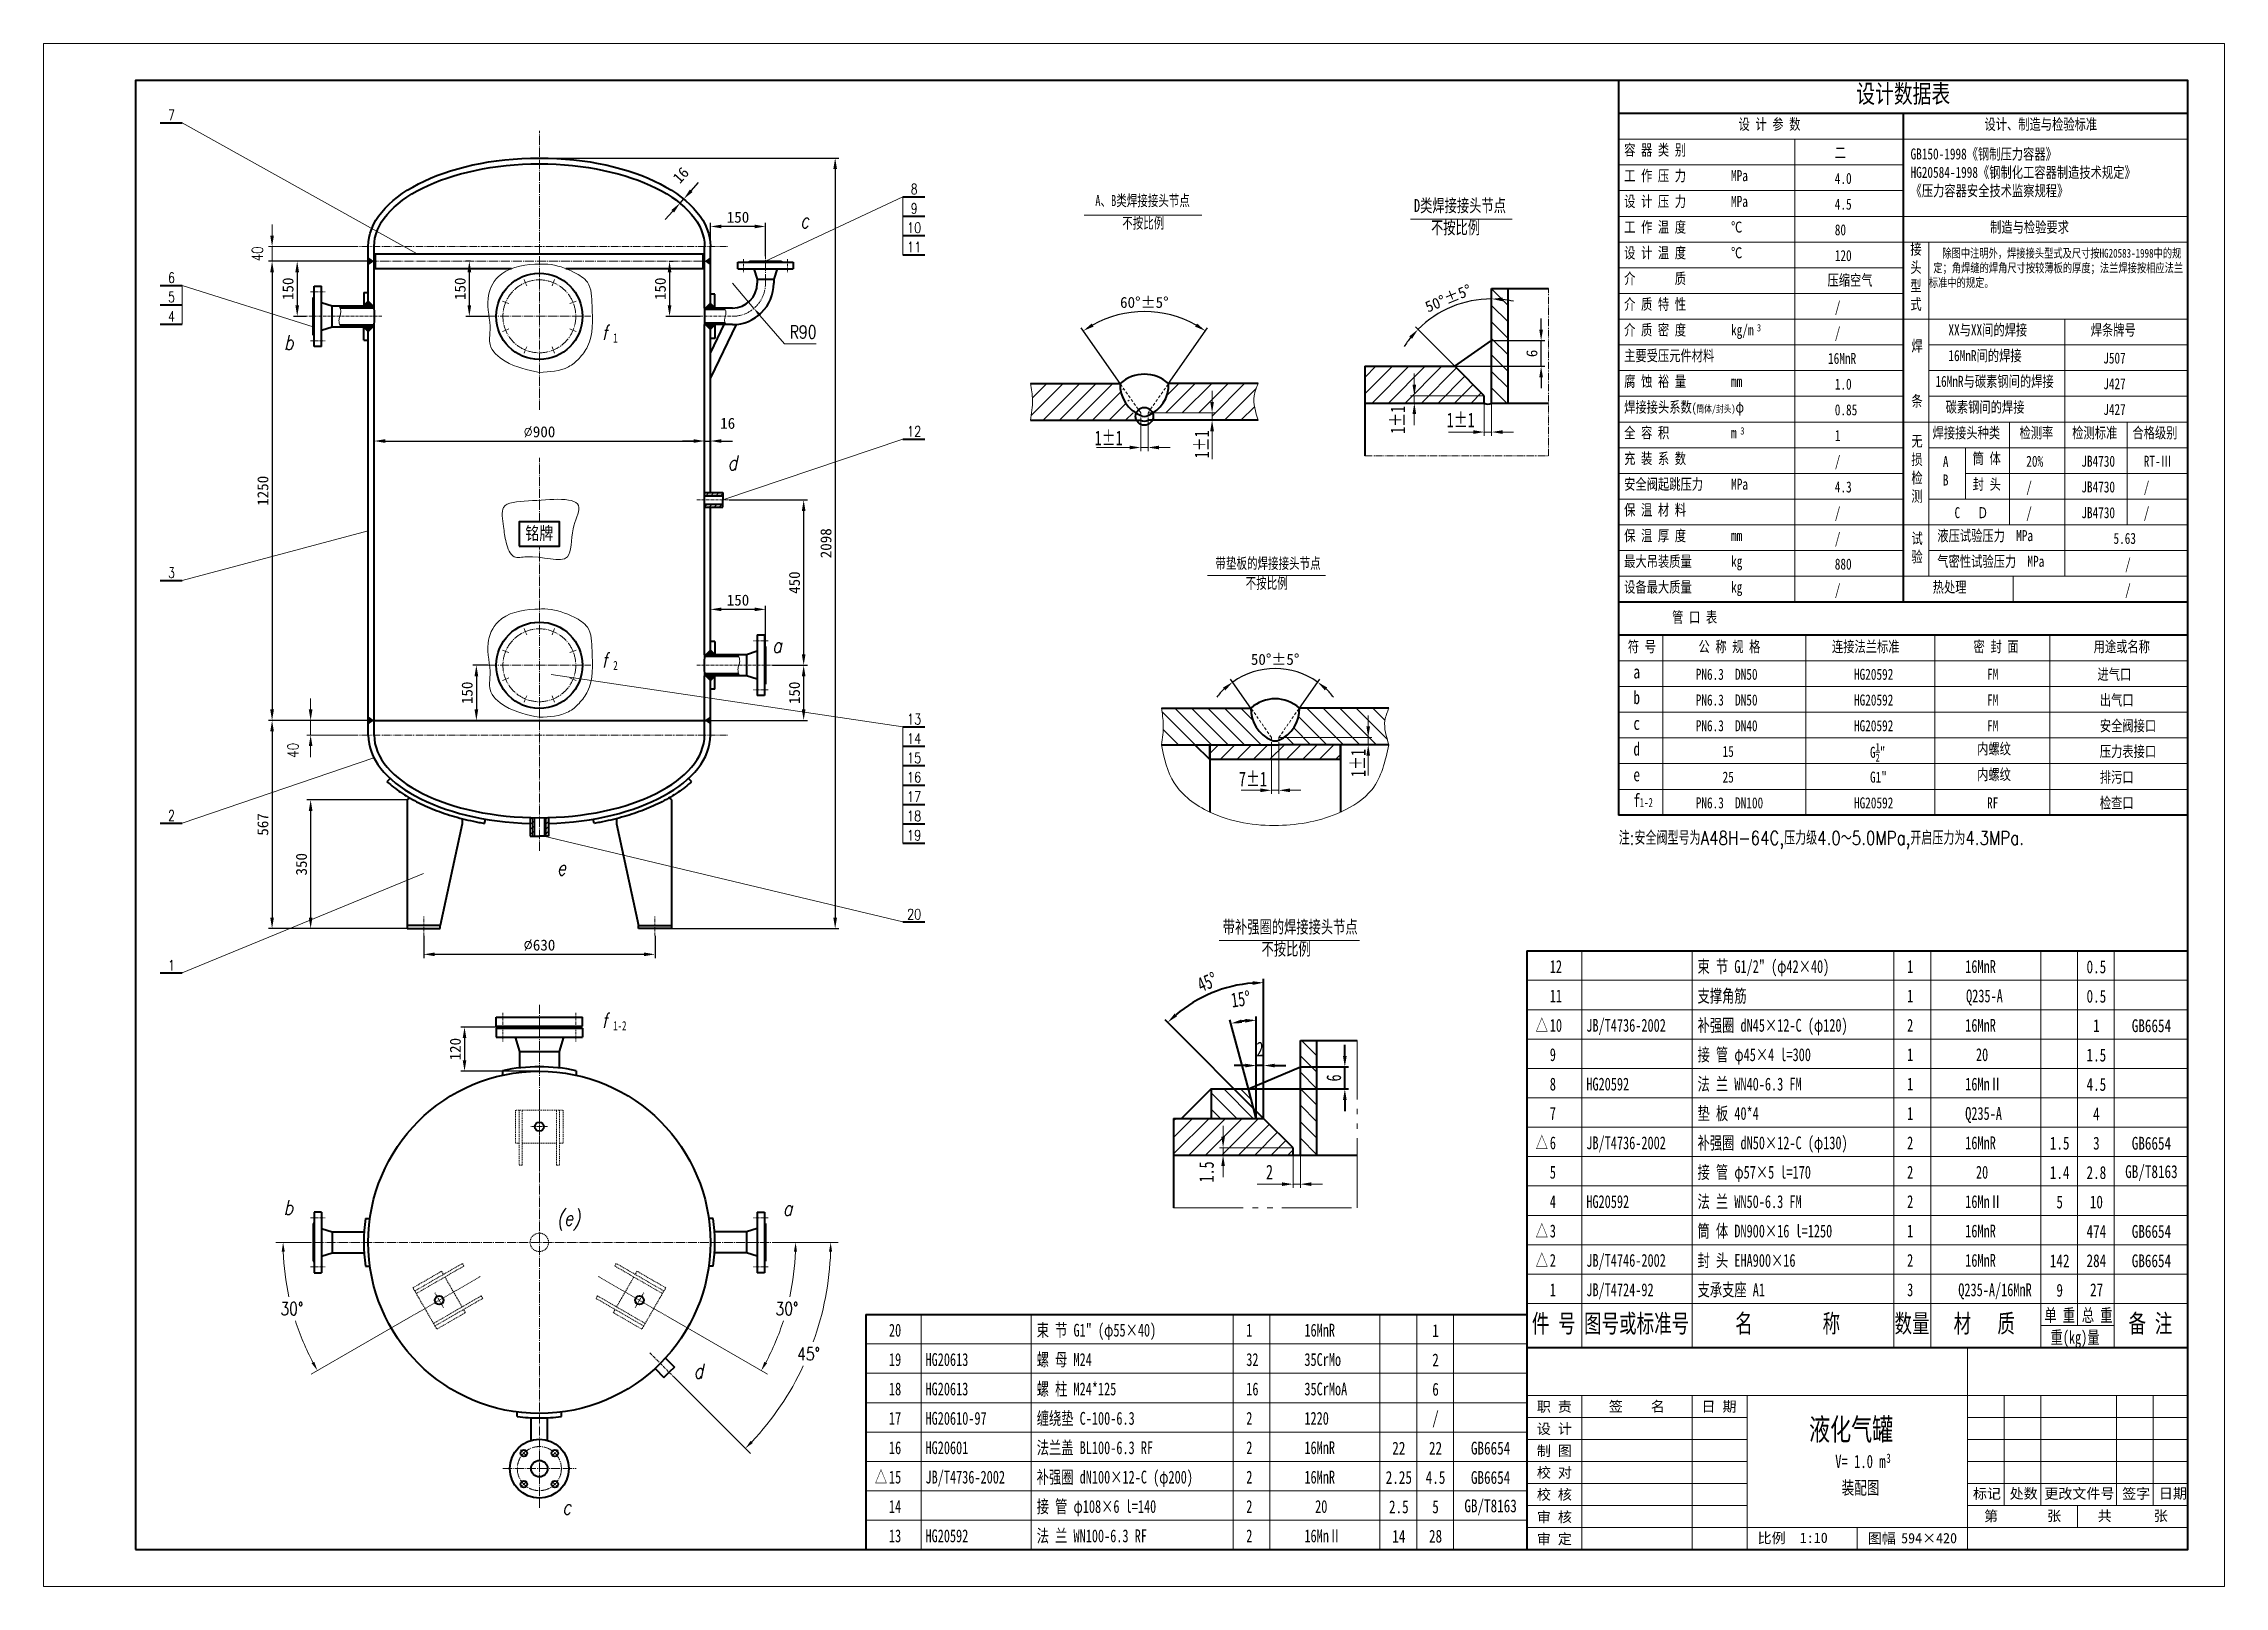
# Model space of a CAD drawing. Extents: x 588 to 20766, y -3362 to 2644.
# Drawn here: x 14826 to 20766, y -1827 to 2373 of the extents above; entities that cross this region are included whole.
import ezdxf
from ezdxf.enums import TextEntityAlignment as Align

# ---------------------------------------------------------------- set-up
doc = ezdxf.new("R2010")
doc.units = 0
doc.header["$LTSCALE"] = 10
doc.header["$PDMODE"] = 1
for name, pattern in [('JXX-L', [2.95, 1.9, -0.25, 0.15, -0.25, 0.15, -0.25]), ('XX-L', [1.25, 0.75, -0.5]), ('XX-S', [0.5, 0.3, -0.2]), ('ZXX-L', [3.28, 2.5, -0.3, 0.18, -0.3]), ('ZXX-S', [1.27, 0.75, -0.2, 0.12, -0.2])]:
    doc.linetypes.add(name, pattern=pattern)
doc.layers.get('Defpoints').update_dxf_attribs({"linetype": 'CONTINUOUS'})
doc.layers.add('5剖面线层', color=2, linetype='CONTINUOUS')
for name, color, linetype, lineweight in [('A 粗实线', 1, 'CONTINUOUS', 40), ('B 细实线', 7, 'CONTINUOUS', 18), ('C 文 字', 2, 'CONTINUOUS', 20), ('D 短中心线', 3, 'ZXX-S', 18), ('E 长中心线', 3, 'ZXX-L', 18), ('F 短虚线', 6, 'XX-S', 20), ('G 长虚线', 6, 'XX-L', 20), ('I 长双点线', 3, 'JXX-L', 18), ('J 标注尺寸', 2, 'CONTINUOUS', 18)]:
    doc.layers.add(name, color=color, linetype=linetype, lineweight=lineweight)
doc.styles.add('HZTXT', font='SIMFANG.TTF', dxfattribs={"width": 0.75})
doc.styles.add('ITALICT', font='ITALICT.shx', dxfattribs={"width": 0.7})
doc.styles.add('PC_TEXTSTYLE', font='romans.shx', dxfattribs={"width": 0.8, "bigfont": 'hzfs.shx'})
doc.styles.add('ROMANC', font='romanc', dxfattribs={"width": 0.7, "height": 6})
doc.styles.get("Standard").update_dxf_attribs({"font": 'SIMFANG.TTF'})
doc.styles.add('style2', font='SIMFANG.TTF', dxfattribs={"width": 0.7})
doc.styles.add('TH_GBDIM', font='romans.shx', dxfattribs={"width": 0.8, "bigfont": 'gbcbig.shx'})
doc.styles.add('标题中文', font='SIMFANG.TTF', dxfattribs={"width": 0.7})
doc.dimstyles.new('TH_GBDIM', dxfattribs={"dimscale": 10, "dimtxt": 3.5, "dimasz": 2.5, "dimexe": 2, "dimexo": 0, "dimgap": 1.5, "dimtad": 1, "dimdec": 1, "dimzin": 0, "dimdsep": 46, "dimtxsty": 'TH_GBDIM', "dimcen": 2.5, "dimclrd": 130, "dimclre": 130, "dimclrt": 3, "dimadec": 0, "dimazin": 0, "dimtfac": 0.714286, "dimtdec": 1, "dimtmove": 0, "dimatfit": 3, "dimfxl": 0, "dimtolj": 1, "dimtzin": 0, "dimlwd": -1, "dimlwe": -1, "dimarcsym": 0})
doc.dimstyles.new('通用标注4.0', dxfattribs={"dimscale": 10, "dimtxt": 3, "dimasz": 3, "dimexe": 1, "dimexo": 0, "dimgap": 1, "dimtad": 1, "dimdec": 0, "dimzin": 0, "dimdsep": 46, "dimtxsty": 'Standard', "dimcen": 0, "dimadec": 0, "dimazin": 0, "dimtfac": 0.375, "dimtdec": 0, "dimtmove": 2, "dimatfit": 3, "dimfxl": 0, "dimtzin": 0, "dimarcsym": 0})
pattern_1 = [(135, (-15973.57, -47544.5), (-22.45064, -22.45064), [])]
pattern_2 = [(45, (-70.5965, 0), (-6.735192, 6.735192), [])]

msp = doc.modelspace()

# ---------------------------------------------------------------- texts
at = {"layer": 'C 文 字'}
for s, height, style, width, p in [('7', 28.23, 'ROMANC', 0.8, (15174.38, 2179.09)), ('8', 28.23, 'ROMANC', 0.8, (17197.27, 1977.16)), ('9', 28.23, 'ROMANC', 0.8, (17197.27, 1924.49)), ('10', 28.227, 'ROMANC', 0.8, (17197.27, 1871.82)), ('11', 28.227, 'ROMANC', 0.8, (17197.27, 1819.15)), ('6', 28.23, 'ROMANC', 0.8, (15174.38, 1735.88)), ('5', 28.23, 'ROMANC', 0.8, (15174.38, 1683.21)), ('4', 28.23, 'ROMANC', 0.8, (15174.38, 1630.54)), ('12', 28.227, 'ROMANC', 0.8, (17197.27, 1317.39)), ('3', 28.23, 'ROMANC', 0.8, (15174.38, 932.65)), ('13', 28.227, 'ROMANC', 0.8, (17197.27, 533.97)), ('14', 28.227, 'ROMANC', 0.8, (17197.27, 481.3)), ('15', 28.227, 'ROMANC', 0.8, (17197.27, 428.64)), ('16', 28.227, 'ROMANC', 0.8, (17197.27, 375.97)), ('17', 28.227, 'ROMANC', 0.8, (17197.27, 323.3)), ('2', 28.23, 'ROMANC', 0.8, (15174.38, 271.74)), ('18', 28.227, 'ROMANC', 0.8, (17197.27, 270.63)), ('19', 28.227, 'ROMANC', 0.8, (17197.27, 217.96)), ('20', 28.227, 'ROMANC', 0.8, (17197.27, 3.09)), ('1', 28.23, 'ROMANC', 0.8, (15174.38, -135.83)), ('0.5', 35, 'HZTXT', 0.75, (20417.41, -140.56)), ('0.5', 35, 'HZTXT', 0.75, (20417.41, -220.56)), ('1', 35, 'HZTXT', 0.75, (20417.41, -300.56)), ('GB6654', 35, 'HZTXT', 0.75, (20567.38, -300.56)), ('1.5', 35, 'HZTXT', 0.75, (20417.41, -380.56)), ('4.5', 35, 'HZTXT', 0.75, (20417.41, -460.56)), ('4', 35, 'HZTXT', 0.75, (20417.41, -540.56)), ('1.5', 35, 'HZTXT', 0.75, (20317.41, -620.56)), ('3', 35, 'HZTXT', 0.75, (20417.41, -620.56)), ('GB6654', 35, 'HZTXT', 0.75, (20567.38, -620.56)), ('1.4', 35, 'HZTXT', 0.75, (20317.41, -700.56)), ('2.8', 35, 'HZTXT', 0.75, (20417.41, -700.56)), ('GB/T8163', 35, 'HZTXT', 0.75, (20567.38, -700.56)), ('5', 35, 'HZTXT', 0.75, (20317.41, -780.56)), ('10', 35, 'HZTXT', 0.75, (20417.41, -780.56)), ('474', 35, 'HZTXT', 0.75, (20417.41, -860.56)), ('GB6654', 35, 'HZTXT', 0.75, (20567.38, -860.56)), ('142', 35, 'HZTXT', 0.75, (20317.41, -940.56)), ('284', 35, 'HZTXT', 0.75, (20417.41, -940.56)), ('GB6654', 35, 'HZTXT', 0.75, (20567.38, -940.56)), ('9', 35, 'HZTXT', 0.75, (20317.5, -1020.98)), ('27', 35, 'HZTXT', 0.75, (20418.08, -1019.43)), ('1', 35, 'HZTXT', 0.75, (18617.42, -1130.56)), ('2', 35, 'HZTXT', 0.75, (18617.42, -1210.56)), ('6', 35, 'HZTXT', 0.75, (18617.42, -1290.56)), ('/', 35, 'HZTXT', 0.75, (18617.42, -1370.56)), ('22', 35, 'HZTXT', 0.75, (18517.42, -1450.56)), ('22', 35, 'HZTXT', 0.75, (18617.42, -1450.56)), ('GB6654', 35, 'HZTXT', 0.75, (18767.38, -1450.56)), ('2.25', 35, 'HZTXT', 0.75, (18517.42, -1530.56)), ('4.5', 35, 'HZTXT', 0.75, (18617.42, -1530.56)), ('GB6654', 35, 'HZTXT', 0.75, (18767.38, -1530.56)), ('2.5', 35, 'HZTXT', 0.75, (18517.42, -1610.56)), ('5', 35, 'HZTXT', 0.75, (18617.42, -1610.56)), ('GB/T8163', 35, 'HZTXT', 0.75, (18767.38, -1610.56)), ('14', 35, 'HZTXT', 0.75, (18517.42, -1690.56)), ('28', 35, 'HZTXT', 0.75, (18617.42, -1690.56))]:
    msp.add_text(s, height=height, dxfattribs=dict(at, style=style, width=width)).set_placement(p, align=Align.MIDDLE)
at = {"layer": 'C 文 字', "style": 'ITALICT', "width": 0.8}
for s, p in [('c', (16886.41, 1871.19)), ('f', (16346.29, 1566.48)), ('b', (15480.79, 1539.64)), ('d', (16688.98, 1211.88)), ('f', (16346.29, 674.81)), (' a', (16788.5, 715.16)), ('e', (16224.19, 108.82)), ('f', (16346.29, -306.06)), ('b', (15479.76, -815.36)), ('(e)', (16224.19, -844.49)), (' a', (16817.26, -817.55)), ('d', (16596.44, -1260.72)), ('c', (16238.56, -1631.67))]:
    msp.add_text(s, height=40, dxfattribs=at).set_placement(p)
at = {"layer": 'C 文 字', "style": '标题中文', "oblique": 0.5}
msp.add_text('职 责', height=28, rotation=0.095868, dxfattribs=at).set_placement((18940.93, -1337.45), align=Align.MIDDLE_CENTER)
for s, p in [('签    名', (19165.49, -1336.4)), ('日 期', (19389.39, -1336.99)), ('设 计', (18940.93, -1397.45)), ('制 图', (18940.93, -1457.45)), ('校 对', (18940.93, -1516.39)), ('校 核', (18940.93, -1576.39)), ('标记', (20119.36, -1573.72)), ('处数', (20219.36, -1573.72)), ('更改文件号', (20370.97, -1573.72)), ('签字', (20525.82, -1573.72)), ('日期', (20625.82, -1573.72)), ('审 核', (18940.93, -1637.45)), ('第       张', (20216.4, -1634.69)), ('共      张', (20516.4, -1634.69)), ('审 定', (18940.93, -1697.45)), ('比例', (19532.71, -1694.87)), ('1:10', (19647.53, -1694.87)), ('图幅', (19832.71, -1695.77)), ('594×420', (19961.62, -1695.77))]:
    msp.add_text(s, height=28, rotation=0.095868, dxfattribs=at).set_placement(p, align=Align.MIDDLE)
at = {"layer": 'C 文 字', "attachment_point": 1}
for s, insert, char_height, width, style in [('设计数据表', (19763.59, 2261.77), 50, 774.9997, 'HZTXT'), ('设 计 参 数', (19442.67, 2168.76), 30, 479.9998, 'HZTXT'), ('设计、制造与检验标准', (20112.59, 2168.76), 30, 479.9998, 'HZTXT'), ('容 器 类 别', (19131.17, 2098.76), 30, 479.9998, 'HZTXT'), ('二', (19704.94, 2091.21), 30, 480, 'HZTXT'), ('GB150-1998《钢制压力容器》\\PHG20584-1998《钢制化工容器制造技术规定》\\P《压力容器安全技术监察规程》', (19911.24, 2087.77), 30, 774.9997, 'HZTXT'), ('工 作 压 力        MPa', (19131.17, 2028.76), 30, 479.9998, 'HZTXT'), ('4.0', (19704.94, 2021.21), 30, 480, 'HZTXT'), ('设 计 压 力        MPa', (19131.17, 1958.76), 30, 479.9998, 'HZTXT'), ('4.5', (19704.94, 1951.21), 30, 480, 'HZTXT'), ('工 作 温 度        ℃', (19131.17, 1888.76), 30, 479.9998, 'HZTXT'), ('80', (19704.94, 1881.21), 30, 480, 'HZTXT'), (' 制造与检验要求', (20112.59, 1888.76), 30, 479.9998, 'HZTXT'), ('设 计 温 度        ℃', (19131.17, 1818.76), 30, 479.9998, 'HZTXT'), ('120', (19704.94, 1811.21), 30, 480, 'HZTXT'), ('接\\P头\\P型\\P式', (19910.72, 1828.83), 30, 479.9998, 'HZTXT'), ('   除图中注明外，焊接接头型式及尺寸按HG20583-1998中的规\\P 定；角焊缝的焊角尺寸按较薄板的厚度；法兰焊接按相应法兰标准中的规定。', (19961.08, 1814.54), 24, 704.9997, 'HZTXT'), ('介       质', (19131.17, 1748.76), 30, 479.9998, 'HZTXT'), ('压缩空气', (19685.07, 1744.27), 30, 480, 'HZTXT'), ('介 质 特 性', (19131.17, 1678.76), 30, 479.9998, 'HZTXT'), ('/', (19704.94, 1671.21), 30, 479.9998, 'HZTXT'), ('介 质 密 度        kg/m', (19131.17, 1608.76), 30, 479.9998, 'HZTXT'), ('3', (19492.94, 1609.67), 20, 479.9998, 'HZTXT'), ('XX与XX间的焊接', (20014.4, 1608.76), 30, 479.9998, 'HZTXT'), ('焊条牌号', (20402.04, 1608.76), 30, 479.9998, 'HZTXT'), ('/', (19704.94, 1601.21), 30, 479.9998, 'HZTXT'), ('焊\\P\\P\\P条', (19913.59, 1565.4), 30, 479.9998, 'HZTXT'), ('主要受压元件材料', (19131.17, 1538.76), 30, 479.9998, 'HZTXT'), ('16MnR', (19686.55, 1531.21), 30, 480, 'HZTXT'), ('16MnR间的焊接', (20014.4, 1538.76), 30, 480, 'HZTXT'), ('J507', (20436.09, 1532.18), 30, 480, 'HZTXT'), ('腐 蚀 裕 量        mm', (19131.17, 1468.76), 30, 479.9998, 'HZTXT'), ('1.0', (19704.94, 1461.21), 30, 480, 'HZTXT'), ('16MnR与碳素钢间的焊接', (19979.04, 1468.76), 30, 480, 'HZTXT'), ('J427', (20436.09, 1462.18), 30, 480, 'HZTXT'), ('焊接接头系数{\\H0.8333x;(\\H0.8x;筒体/封头)}φ{\\H0.8333x;        } ', (19131.17, 1398.76), 30, 479.9998, 'HZTXT'), ('0.85', (19704.94, 1391.21), 30, 479.9998, 'HZTXT'), ('碳素钢间的焊接', (20006.67, 1398.76), 30, 479.9998, 'HZTXT'), ('J427', (20436.09, 1392.18), 30, 480, 'HZTXT'), ('全 容 积           m', (19131.17, 1328.76), 30, 479.9998, 'HZTXT'), ('3', (19447.74, 1328.91), 20, 479.9998, 'HZTXT'), ('1', (19704.94, 1321.21), 30, 480, 'HZTXT'), ('无\\P损\\P检\\P测', (19913.59, 1306.11), 30, 479.9998, 'HZTXT'), ('焊接接头种类', (19971.09, 1328.76), 30, 479.9998, 'HZTXT'), ('检测率', (20207.99, 1328.76), 30, 479.9998, 'HZTXT'), ('检测标准', (20351.64, 1328.76), 30, 479.9998, 'HZTXT'), ('合格级别', (20515.45, 1328.76), 30, 479.9998, 'HZTXT'), ('充 装 系 数', (19131.17, 1258.76), 30, 479.9998, 'HZTXT'), ('/', (19704.94, 1251.21), 30, 479.9998, 'HZTXT'), ('A\\PB', (19999.28, 1250.14), 30, 479.9998, 'HZTXT'), ('筒 体', (20080.43, 1258.76), 30, 479.9998, 'HZTXT'), ('20%', (20226.41, 1251.21), 30, 479.9998, 'HZTXT'), ('JB4730', (20376.41, 1251.21), 30, 479.9998, 'HZTXT'), ('RT-Ⅲ', (20546.41, 1251.21), 30, 479.9998, 'HZTXT'), ('安全阀起跳压力     MPa', (19131.17, 1188.76), 30, 479.9998, 'HZTXT'), ('封 头', (20080.43, 1188.76), 30, 479.9998, 'HZTXT'), ('4.3', (19704.94, 1181.21), 30, 480, 'HZTXT'), ('/', (20226.41, 1181.21), 30, 480, 'HZTXT'), ('JB4730', (20376.41, 1181.21), 30, 479.9998, 'HZTXT'), ('/', (20546.41, 1181.21), 30, 480, 'HZTXT'), ('保 温 材 料', (19131.17, 1118.76), 30, 479.9998, 'HZTXT'), ('/', (19704.94, 1111.21), 30, 479.9998, 'HZTXT'), ('C   Ｄ', (20031.05, 1111.21), 30, 479.9998, 'HZTXT'), ('/', (20226.41, 1111.21), 30, 479.9998, 'HZTXT'), ('JB4730', (20376.41, 1111.21), 30, 479.9998, 'HZTXT'), ('/', (20546.41, 1111.21), 30, 479.9998, 'HZTXT'), ('保 温 厚 度        mm', (19131.17, 1048.76), 30, 479.9998, 'HZTXT'), ('/', (19704.94, 1041.21), 30, 479.9998, 'HZTXT'), ('试\\P验', (19913.59, 1041.21), 30, 479.9998, 'HZTXT'), ('液压试验压力  MPa', (19984.16, 1048.76), 30, 479.9998, 'HZTXT'), ('5.63', (20464.01, 1041.21), 30, 480, 'HZTXT'), ('最大吊装质量       kg', (19131.17, 978.76), 30, 479.9998, 'HZTXT'), ('880', (19704.94, 971.21), 30, 480, 'HZTXT'), ('气密性试验压力  MPa', (19984.16, 978.76), 30, 479.9998, 'HZTXT'), ('/', (20495.63, 971.21), 30, 479.9998, 'HZTXT'), ('设备最大质量       kg', (19131.17, 908.76), 30, 479.9998, 'HZTXT'), ('/', (19704.94, 901.21), 30, 479.9998, 'HZTXT'), ('热处理', (19971.56, 908.76), 30, 479.9998, 'HZTXT'), ('/', (20495.63, 901.21), 30, 479.9998, 'HZTXT'), ('管 口 表', (19261.85, 826.56), 30, 479.9998, 'HZTXT'), (' 符 号', (19125.82, 746.64), 30, 479.9998, 'HZTXT'), ('公 称 规 格', (19333.62, 746.64), 30, 479.9998, 'HZTXT'), ('连接法兰标准', (19697.22, 746.64), 30, 479.9998, 'HZTXT'), ('密 封 面', (20083.02, 746.64), 30, 479.9998, 'HZTXT'), ('用途或名称', (20409.92, 746.64), 30, 479.9998, 'HZTXT'), ('a', (19156.18, 680.86), 36, 575.9998, 'HZTXT'), ('PN6.3  DN50', (19326.14, 671.21), 30, 480, 'HZTXT'), ('HG20592', (19757.15, 671.21), 30, 479.9998, 'HZTXT'), ('FM', (20119.68, 671.21), 30, 480, 'HZTXT'), ('进气口', (20420.35, 671.21), 30, 480, 'HZTXT'), ('b', (19156.18, 610.86), 36, 575.9998, 'HZTXT'), ('PN6.3  DN50', (19326.14, 601.21), 30, 480, 'HZTXT'), ('HG20592', (19757.15, 601.21), 30, 479.9998, 'HZTXT'), ('FM', (20119.68, 601.21), 30, 480, 'HZTXT'), ('出气口', (20426.72, 601.21), 30, 480, 'HZTXT'), ('安全阀接口', (20426.72, 531.21), 30, 479.9998, 'HZTXT'), ('c', (19156.18, 540.86), 36, 575.9998, 'HZTXT'), ('PN6.3  DN40', (19326.14, 531.21), 30, 480, 'HZTXT'), ('HG20592', (19757.15, 531.21), 30, 479.9998, 'HZTXT'), ('FM', (20119.68, 531.21), 30, 480, 'HZTXT'), ('d ', (19156.18, 470.86), 36, 575.9998, 'HZTXT'), ('15', (19399.24, 461.21), 30, 479.9998, 'HZTXT'), ('\\A1;G{\\H0.7x;\\S1/2;}"', (19800.83, 469.04), 30, 479.9998, 'HZTXT'), ('内螺纹', (20092.53, 468.35), 30, 479.9998, 'HZTXT'), ('压力表接口', (20426.72, 461.21), 30, 479.9998, 'HZTXT'), ('e', (19156.18, 400.86), 36, 575.9998, 'HZTXT'), ('25', (19399.24, 391.21), 30, 480, 'HZTXT'), ('G1"', (19800.83, 391.25), 30, 480, 'HZTXT'), ('内螺纹', (20092.53, 398.35), 30, 479.9998, 'HZTXT'), ('排污口', (20426.72, 391.21), 30, 479.9998, 'HZTXT'), ('f', (19156.18, 330.86), 36, 576, 'HZTXT'), ('PN6.3  DN100', (19326.14, 321.21), 30, 480, 'HZTXT'), ('HG20592', (19757.15, 321.21), 30, 480, 'HZTXT'), ('RF', (20119.68, 321.21), 30, 480, 'HZTXT'), ('检查口', (20426.72, 321.21), 30, 480, 'HZTXT'), ('注:安全阀型号为A48H-64C,压力级4.0～5.0MPa,开启压力为4.3MPa.', (19116.44, 229.46), 37.5, 11625, 'PC_TEXTSTYLE')]:
    msp.add_mtext(s, dxfattribs=dict(at, insert=insert, char_height=char_height, width=width, style=style))
at = {"layer": 'J 标注尺寸'}
for s, height, style, width, p in [('1', 25.2, '标题中文', 0.7, (16377.64, 1559.25)), ('铭牌', 35, 'style2', 0.8, (16138.07, 1022.53)), ('2', 25.2, '标题中文', 0.7, (16377.64, 667.58)), ('1-2', 25.2, '标题中文', 0.7, (19173.51, 294.45)), ('束 节 G1/2" (φ42×40)', 35, '标题中文', 0.7, (19331.08, -156.89)), ('12', 35, '标题中文', 0.7, (18928.64, -156.89)), ('1', 35, '标题中文', 0.7, (19901.89, -156.89)), ('16MnR', 35, '标题中文', 0.7, (20060.19, -156.89)), ('11', 35, '标题中文', 0.7, (18928.64, -236.89)), ('支撑角筋', 35, '标题中文', 0.7, (19331.08, -236.89)), ('1', 35, '标题中文', 0.7, (19901.89, -236.89)), ('Q235-A', 35, '标题中文', 0.7, (20062.52, -236.89)), ('1-2', 25.2, '标题中文', 0.7, (16377.64, -313.29)), ('△', 35, '标题中文', 0.7, (18890.26, -316.89)), ('10', 35, '标题中文', 0.7, (18928.64, -316.89)), ('JB/T4736-2002', 35, '标题中文', 0.7, (19028.11, -316.89)), ('补强圈 dN45×12-C (φ120)', 35, '标题中文', 0.7, (19331.08, -316.89)), ('2', 35, '标题中文', 0.7, (19901.89, -316.89)), ('16MnR', 35, '标题中文', 0.7, (20060.19, -316.89)), ('9', 35, '标题中文', 0.7, (18928.64, -396.89)), ('接 管 φ45×4 l=300', 35, '标题中文', 0.7, (19331.08, -396.89)), ('1', 35, '标题中文', 0.7, (19901.89, -396.89)), ('20', 35, '标题中文', 0.7, (20089.42, -396.89)), ('8', 35, '标题中文', 0.7, (18928.64, -476.89)), ('HG20592', 35, '标题中文', 0.7, (19028.11, -476.89)), ('法 兰 WN40-6.3 FM', 35, '标题中文', 0.7, (19331.08, -476.89)), ('1', 35, '标题中文', 0.7, (19901.89, -476.89)), ('16MnⅡ', 35, '标题中文', 0.7, (20060.19, -476.89)), ('7', 35, '标题中文', 0.7, (18928.64, -556.89)), ('垫 板 40*4', 35, '标题中文', 0.7, (19331.08, -556.89)), ('1', 35, '标题中文', 0.7, (19901.89, -556.89)), ('Q235-A', 35, '标题中文', 0.7, (20060.19, -556.89)), ('△', 35, '标题中文', 0.7, (18890.26, -636.89)), ('6', 35, '标题中文', 0.7, (18928.64, -636.89)), ('JB/T4736-2002', 35, '标题中文', 0.7, (19028.11, -636.89)), ('补强圈 dN50×12-C (φ130)', 35, '标题中文', 0.7, (19331.08, -636.89)), ('2', 35, '标题中文', 0.7, (19901.89, -636.89)), ('16MnR', 35, '标题中文', 0.7, (20060.19, -636.89)), ('5', 35, '标题中文', 0.7, (18928.64, -716.89)), ('接 管 φ57×5 l=170', 35, '标题中文', 0.7, (19331.08, -716.89)), ('2', 35, '标题中文', 0.7, (19901.89, -716.89)), ('20', 35, '标题中文', 0.7, (20089.42, -716.89)), ('4', 35, '标题中文', 0.7, (18928.64, -796.89)), ('HG20592', 35, '标题中文', 0.7, (19028.11, -796.89)), ('法 兰 WN50-6.3 FM', 35, '标题中文', 0.7, (19331.08, -796.89)), ('2', 35, '标题中文', 0.7, (19901.89, -796.89)), ('16MnⅡ', 35, '标题中文', 0.7, (20060.19, -796.89)), ('△', 35, '标题中文', 0.7, (18890.26, -876.88)), ('3', 35, '标题中文', 0.7, (18928.64, -876.88)), ('筒 体 DN900×16 l=1250', 35, '标题中文', 0.7, (19331.08, -876.88)), ('1', 35, '标题中文', 0.7, (19901.89, -876.88)), ('16MnR', 35, '标题中文', 0.7, (20060.19, -876.88)), ('△', 35, '标题中文', 0.7, (18890.26, -956.88)), ('2', 35, '标题中文', 0.7, (18928.64, -956.88)), ('JB/T4746-2002', 35, '标题中文', 0.7, (19028.11, -956.88)), ('封 头 EHA900×16', 35, '标题中文', 0.7, (19331.08, -956.88)), ('2', 35, '标题中文', 0.7, (19901.89, -956.88)), ('16MnR', 35, '标题中文', 0.7, (20060.19, -956.88)), ('1', 35, '标题中文', 0.7, (18928.64, -1036.88)), ('JB/T4724-92', 35, '标题中文', 0.7, (19028.11, -1036.88)), ('支承支座 A1', 35, '标题中文', 0.7, (19331.08, -1036.88)), ('3', 35, '标题中文', 0.7, (19901.89, -1036.88)), ('Q235-A/16MnR', 35, '标题中文', 0.7, (20041.3, -1036.88)), ('单 重', 35, '标题中文', 0.7, (20275.99, -1106.42)), ('总 重', 35, '标题中文', 0.7, (20377.73, -1106.42)), ('20', 35, '标题中文', 0.7, (17128.64, -1146.88)), ('束 节 G1" (φ55×40)', 35, '标题中文', 0.7, (17531.08, -1146.88)), ('1', 35, '标题中文', 0.7, (18101.89, -1146.88)), ('16MnR', 35, '标题中文', 0.7, (18260.19, -1146.88)), ('件 号', 49.98, '标题中文', 0.7, (18879.79, -1136.01)), ('图号或标准号', 49.98, '标题中文', 0.7, (19021.91, -1136.01)), ('名        称', 49.98, '标题中文', 0.7, (19433.58, -1136.01)), ('数量', 49.98, '标题中文', 0.7, (19867.66, -1136.01)), ('材   质', 49.98, '标题中文', 0.7, (20028.64, -1136.01)), ('重(kg)量', 35, '标题中文', 0.7, (20292.58, -1166.42)), ('备 注', 49.98, '标题中文', 0.7, (20505.13, -1136.01)), ('螺 母 M24', 35, '标题中文', 0.7, (17531.08, -1226.88)), ('19', 35, '标题中文', 0.7, (17128.64, -1226.88)), ('HG20613', 35, '标题中文', 0.7, (17228.11, -1226.88)), ('32', 35, '标题中文', 0.7, (18101.89, -1226.88)), ('35CrMo', 35, '标题中文', 0.7, (18260.19, -1226.88)), ('18', 35, '标题中文', 0.7, (17128.64, -1306.88)), ('HG20613', 35, '标题中文', 0.7, (17228.11, -1306.88)), ('螺 柱 M24*125', 35, '标题中文', 0.7, (17531.08, -1306.88)), ('16', 35, '标题中文', 0.7, (18101.89, -1306.88)), ('35CrMoA', 35, '标题中文', 0.7, (18260.19, -1306.88)), ('17', 35, '标题中文', 0.7, (17128.64, -1386.88)), ('HG20610-97', 35, '标题中文', 0.7, (17228.11, -1386.88)), ('缠绕垫 C-100-6.3', 35, '标题中文', 0.7, (17531.08, -1386.88)), ('2', 35, '标题中文', 0.7, (18101.89, -1386.88)), ('1220', 35, '标题中文', 0.7, (18260.19, -1386.88)), ('液化气罐', 59.976, '标题中文', 0.7, (19634.88, -1429.51)), ('16', 35, '标题中文', 0.7, (17128.64, -1466.88)), ('HG20601', 35, '标题中文', 0.7, (17228.11, -1466.88)), ('法兰盖 BL100-6.3 RF', 35, '标题中文', 0.7, (17531.08, -1466.88)), ('2', 35, '标题中文', 0.7, (18101.89, -1466.88)), ('16MnR', 35, '标题中文', 0.7, (18260.19, -1466.88)), ('V= 1.0 m', 35.986, '标题中文', 0.7, (19706.07, -1504.72)), ('3', 25.2, '标题中文', 0.7, (19845.4, -1490.68)), ('△', 35, '标题中文', 0.7, (17090.26, -1546.88)), ('15', 35, '标题中文', 0.7, (17128.64, -1546.88)), ('JB/T4736-2002', 35, '标题中文', 0.7, (17228.11, -1546.88)), ('补强圈 dN100×12-C (φ200)', 35, '标题中文', 0.7, (17531.08, -1546.88)), ('2', 35, '标题中文', 0.7, (18101.89, -1546.88)), ('16MnR', 35, '标题中文', 0.7, (18260.19, -1546.88)), ('装配图', 35.986, '标题中文', 0.7, (19723.45, -1576.4)), ('14', 35, '标题中文', 0.7, (17128.64, -1626.88)), ('接 管 φ108×6 l=140', 35, '标题中文', 0.7, (17531.08, -1626.88)), ('2', 35, '标题中文', 0.7, (18101.89, -1626.88)), ('20', 35, '标题中文', 0.7, (18289.42, -1626.88)), ('13', 35, '标题中文', 0.7, (17128.64, -1706.88)), ('HG20592', 35, '标题中文', 0.7, (17228.11, -1706.88)), ('法 兰 WN100-6.3 RF', 35, '标题中文', 0.7, (17531.08, -1706.88)), ('2', 35, '标题中文', 0.7, (18101.89, -1706.88)), ('16MnⅡ', 35, '标题中文', 0.7, (18260.19, -1706.88))]:
    msp.add_text(s, height=height, dxfattribs=dict(at, style=style, width=width)).set_placement(p)
at = {"layer": 'J 标注尺寸', "attachment_point": 1}
for s, insert, char_height, width, style in [('A、B类焊接接头节点', (17690.57, 1960.98), 30, 620.9998, '标题中文'), ('不按比例', (17764.01, 1899.84), 30, 620.9998, '标题中文'), ('D{\\f仿宋_GB2312|b0|i0|c134|p49;类焊接接头节点}', (18558.68, 1949.97), 35, 509.9998, 'style2'), ('{\\f仿宋_GB2312|b0|i0|c134|p49;不按比例}', (18605.05, 1889.87), 35, 509.9998, 'style2'), ('带垫板的焊接接头节点', (18017.93, 973.43), 30, 621, '标题中文'), ('不按比例', (18100.27, 919.2), 30, 621, '标题中文')]:
    msp.add_mtext(s, dxfattribs=dict(at, insert=insert, char_height=char_height, width=width, style=style))
at = {"layer": 'J 标注尺寸', "char_height": 40, "attachment_point": 5, "rotation": 90, "style": 'style2'}
for insert in [(18514.6, 1348.95), (17980.71, 1282.24), (18406.71, 414.64)]:
    msp.add_mtext('{\\f仿宋_GB2312|b0|i0|c134|p49;1±1}', dxfattribs=dict(at, insert=insert))
at = {"layer": 'J 标注尺寸', "char_height": 40, "attachment_point": 5, "style": 'style2'}
for s, insert in [('{\\f仿宋_GB2312|b0|i0|c134|p49;1±1}', (18686.07, 1348.59)), ('{\\f仿宋_GB2312|b0|i0|c134|p49;1±1}', (17727.11, 1299.7)), ('7±1', (18119.98, 371.05))]:
    msp.add_mtext(s, dxfattribs=dict(at, insert=insert))

# ---------------------------------------------------------------- blocks, each defined once
blk = doc.blocks.new('*D83')
at = {"layer": 'Defpoints', "color": 0}
for p in [(17882.9, 1637.5), (17758.2, 1447.8), (17890.3, 1447.8), (17814.3, 1367.8), (17834.3, 1367.8)]:
    blk.add_point(p, dxfattribs=at)
at = {"layer": 'J 标注尺寸', "color": 0, "lineweight": -2}
for p, q in [((17758.2, 1447.8), (17652.2, 1599.3)), ((17890.3, 1447.8), (17996.3, 1599.3))]:
    blk.add_line(p, q, dxfattribs=at)
blk.add_arc((17824.3, 1353.6), 290, 60.93024, 119.06976, dxfattribs=at)
at = {"layer": 'J 标注尺寸', "color": 0}
for points in [[(17686, 1602.8), (17680.7, 1611.2), (17657.9, 1591.1)], [(17967.8, 1611.2), (17962.5, 1602.8), (17990.6, 1591.1)]]:
    blk.add_solid(points, dxfattribs=at)
at = {"layer": 'J 标注尺寸', "color": 0, "insert": (17824.3, 1668.5), "char_height": 30, "attachment_point": 5}
blk.add_mtext('{\\f仿宋_GB2312|b0|i0|c134|p49;60°±5°}', dxfattribs=at)
blk = doc.blocks.new('*D84')
at = {"layer": 'Defpoints', "color": 0}
for p in [(18696.8, 1668.5), (18770.1, 1660.8), (18670.1, 1494.7), (18750.1, 1414.7), (18770.1, 1394.7)]:
    blk.add_point(p, dxfattribs=at)
at = {"layer": 'J 标注尺寸', "color": 0, "lineweight": -2}
for p, q in [((18770.1, 1660.8), (18770.1, 1688.2)), ((18670.1, 1494.7), (18562.6, 1602.2))]:
    blk.add_line(p, q, dxfattribs=at)
for start, end in [(90, 135), (77.86737, 83.93368), (141.06632, 147.13263)]:
    blk.add_arc((18770.1, 1394.7), 283.5, start, end, dxfattribs=at)
at = {"layer": 'J 标注尺寸', "color": 0}
for points in [[(18799.8, 1671.6), (18800.4, 1681.6), (18770.1, 1678.2)], [(18545.9, 1576.2), (18553.3, 1569.5), (18569.7, 1595.2)]]:
    blk.add_solid(points, dxfattribs=at)
at = {"layer": 'J 标注尺寸', "color": 0, "insert": (18652.1, 1679.7), "char_height": 30, "attachment_point": 5, "rotation": 22.5}
blk.add_mtext('{\\f仿宋_GB2312|b0|i0|c134|p49;50°±5°}', dxfattribs=at)
blk = doc.blocks.new('*D85')
at = {"layer": 'Defpoints', "color": 0}
for p in [(18770.1, 1564.7), (18905, 1564.7), (18670.1, 1494.7)]:
    blk.add_point(p, dxfattribs=at)
at = {"layer": 'J 标注尺寸', "color": 0, "lineweight": -2}
for p, q in [((18905, 1594.7), (18905, 1624.7)), ((18770.1, 1564.7), (18915, 1564.7)), ((18905, 1494.7), (18905, 1564.7)), ((18670.1, 1494.7), (18915, 1494.7)), ((18905, 1464.7), (18905, 1434.7))]:
    blk.add_line(p, q, dxfattribs=at)
at = {"layer": 'J 标注尺寸', "color": 0}
for points in [[(18900, 1594.7), (18910, 1594.7), (18905, 1564.7)], [(18900, 1464.7), (18910, 1464.7), (18905, 1494.7)]]:
    blk.add_solid(points, dxfattribs=at)
at = {"layer": 'J 标注尺寸', "color": 0, "insert": (18880, 1529.7), "char_height": 30, "attachment_point": 5, "rotation": 90}
blk.add_mtext('6', dxfattribs=at)
blk = doc.blocks.new('*D97')
at = {"layer": 'C 文 字', "color": 0, "lineweight": -2}
for p, q in [((16176.4, 2061.7), (16992.1, 2061.7)), ((16982.1, 2031.7), (16982.1, -6)), ((16536.4, -36), (16992.1, -36))]:
    blk.add_line(p, q, dxfattribs=at)
at = {"layer": 'C 文 字', "color": 0}
for points in [[(16977.1, 2031.7), (16987.1, 2031.7), (16982.1, 2061.7)], [(16977.1, -6), (16987.1, -6), (16982.1, -36)]]:
    blk.add_solid(points, dxfattribs=at)
at = {"layer": 'Defpoints', "color": 0}
for p in [(16176.4, 2061.7), (16536.4, -36), (16982.1, -36)]:
    blk.add_point(p, dxfattribs=at)
at = {"layer": 'C 文 字', "color": 0, "insert": (16957.1, 1012.9), "char_height": 30, "attachment_point": 5, "rotation": 90}
blk.add_mtext('2098', dxfattribs=at)
blk = doc.blocks.new('*D96')
at = {"layer": 'C 文 字', "color": 0, "lineweight": -2}
for p, q in [((15581.4, 530.7), (15438.4, 530.7)), ((15448.4, 500.7), (15448.4, -6)), ((15714.4, -36), (15438.4, -36))]:
    blk.add_line(p, q, dxfattribs=at)
at = {"layer": 'C 文 字', "color": 0}
for points in [[(15443.4, 500.7), (15453.4, 500.7), (15448.4, 530.7)], [(15443.4, -6), (15453.4, -6), (15448.4, -36)]]:
    blk.add_solid(points, dxfattribs=at)
at = {"layer": 'Defpoints', "color": 0}
for p in [(15581.4, 530.7), (15448.4, -36), (15714.4, -36)]:
    blk.add_point(p, dxfattribs=at)
at = {"layer": 'C 文 字', "color": 0, "insert": (15423.4, 247.4), "char_height": 30, "attachment_point": 5, "rotation": 90}
blk.add_mtext('567', dxfattribs=at)
blk = doc.blocks.new('*D95')
at = {"layer": 'C 文 字', "color": 0, "lineweight": -2}
for p, q in [((15861.4, -55.4), (15861.4, -116.2)), ((16491.4, -55.4), (16491.4, -116.2)), ((15891.4, -106.2), (16461.4, -106.2))]:
    blk.add_line(p, q, dxfattribs=at)
at = {"layer": 'C 文 字', "color": 0}
for points in [[(15891.4, -101.2), (15891.4, -111.2), (15861.4, -106.2)], [(16461.4, -101.2), (16461.4, -111.2), (16491.4, -106.2)]]:
    blk.add_solid(points, dxfattribs=at)
at = {"layer": 'Defpoints', "color": 0}
for p in [(15861.4, -55.4), (16491.4, -55.4), (16491.4, -106.2)]:
    blk.add_point(p, dxfattribs=at)
at = {"layer": 'C 文 字', "color": 0, "insert": (16176.4, -81.2), "char_height": 30, "attachment_point": 5}
blk.add_mtext('{\\Ftxt.shx;%%c}630', dxfattribs=at)
blk = doc.blocks.new('*D86')
at = {"layer": 'Defpoints', "color": 0}
for p in [(15816.4, 314), (15553.4, -36), (15816.4, -36)]:
    blk.add_point(p, dxfattribs=at)
at = {"layer": 'J 标注尺寸', "color": 0, "lineweight": -2}
for p, q in [((15816.4, 314), (15543.4, 314)), ((15553.4, 284), (15553.4, -6)), ((15816.4, -36), (15543.4, -36))]:
    blk.add_line(p, q, dxfattribs=at)
at = {"layer": 'J 标注尺寸', "color": 0}
for points in [[(15548.4, 284), (15558.4, 284), (15553.4, 314)], [(15548.4, -6), (15558.4, -6), (15553.4, -36)]]:
    blk.add_solid(points, dxfattribs=at)
at = {"layer": 'J 标注尺寸', "color": 0, "insert": (15528.4, 139), "char_height": 30, "attachment_point": 5, "rotation": 90}
blk.add_mtext('350', dxfattribs=at)
blk = doc.blocks.new('*D100')
at = {"layer": 'B 细实线', "color": 130}
for p, q in [((16702.4, 1720.7), (16760.9, 1652.3)), ((16777.1, 1633.4), (16843.7, 1555.6)), ((16843.7, 1555.6), (16930.7, 1555.6))]:
    blk.add_line(p, q, dxfattribs=at)
blk.add_solid([(16780.3, 1636.1), (16774, 1630.6), (16760.9, 1652.3)], dxfattribs=at)
at = {"layer": 'Defpoints', "color": 0}
for p in [(16702.4, 1720.7), (16760.9, 1652.3)]:
    blk.add_point(p, dxfattribs=at)
at = {"layer": 'B 细实线', "color": 3, "insert": (16894.7, 1588.1), "char_height": 35, "attachment_point": 5, "style": 'TH_GBDIM'}
blk.add_mtext('\\A1;R90{}{}', dxfattribs=at)
blk = doc.blocks.new('*D87')
at = {"layer": 'C 文 字', "color": 0, "lineweight": -2}
for p, q in [((15622.1, 1780.7), (15438.4, 1780.7)), ((15448.4, 1750.7), (15448.4, 560.7)), ((15726.4, 530.7), (15438.4, 530.7))]:
    blk.add_line(p, q, dxfattribs=at)
at = {"layer": 'C 文 字', "color": 0}
for points in [[(15443.4, 1750.7), (15453.4, 1750.7), (15448.4, 1780.7)], [(15443.4, 560.7), (15453.4, 560.7), (15448.4, 530.7)]]:
    blk.add_solid(points, dxfattribs=at)
at = {"layer": 'Defpoints', "color": 0}
for p in [(15622.1, 1780.7), (15448.4, 530.7), (15726.4, 530.7)]:
    blk.add_point(p, dxfattribs=at)
at = {"layer": 'C 文 字', "color": 0, "insert": (15423.4, 1155.7), "char_height": 30, "attachment_point": 5, "rotation": 90}
blk.add_mtext('1250', dxfattribs=at)
blk = doc.blocks.new('*D92')
at = {"layer": 'C 文 字', "color": 0, "lineweight": -2}
for p, q in [((16642.4, 838.1), (16642.4, 823)), ((16762.4, 833), (16672.4, 833)), ((16792.4, 731.7), (16792.4, 843))]:
    blk.add_line(p, q, dxfattribs=at)
at = {"layer": 'C 文 字', "color": 0}
for points in [[(16672.4, 838), (16672.4, 828), (16642.4, 833)], [(16762.4, 838), (16762.4, 828), (16792.4, 833)]]:
    blk.add_solid(points, dxfattribs=at)
at = {"layer": 'Defpoints', "color": 0}
for p in [(16642.4, 838.1), (16642.4, 833), (16792.4, 731.7)]:
    blk.add_point(p, dxfattribs=at)
at = {"layer": 'C 文 字', "color": 0, "insert": (16717.4, 858), "char_height": 30, "attachment_point": 5}
blk.add_mtext('150', dxfattribs=at)
blk = doc.blocks.new('*D91')
at = {"layer": 'C 文 字', "color": 0, "lineweight": -2}
for p, q in [((16693, 1130.7), (16906.3, 1130.7)), ((16896.3, 1100.7), (16896.3, 710.7)), ((16849.9, 680.7), (16906.3, 680.7))]:
    blk.add_line(p, q, dxfattribs=at)
at = {"layer": 'C 文 字', "color": 0}
for points in [[(16891.3, 1100.7), (16901.3, 1100.7), (16896.3, 1130.7)], [(16891.3, 710.7), (16901.3, 710.7), (16896.3, 680.7)]]:
    blk.add_solid(points, dxfattribs=at)
at = {"layer": 'Defpoints', "color": 0}
for p in [(16693, 1130.7), (16849.9, 680.7), (16896.3, 680.7)]:
    blk.add_point(p, dxfattribs=at)
at = {"layer": 'C 文 字', "color": 0, "insert": (16871.3, 905.7), "char_height": 30, "attachment_point": 5, "rotation": 90}
blk.add_mtext('450', dxfattribs=at)
blk = doc.blocks.new('*D90')
at = {"layer": 'C 文 字', "color": 0, "lineweight": -2}
for p, q in [((16811.4, 680.7), (16906.3, 680.7)), ((16896.3, 650.7), (16896.3, 560.7)), ((16626.4, 530.7), (16906.3, 530.7))]:
    blk.add_line(p, q, dxfattribs=at)
at = {"layer": 'C 文 字', "color": 0}
for points in [[(16891.3, 650.7), (16901.3, 650.7), (16896.3, 680.7)], [(16891.3, 560.7), (16901.3, 560.7), (16896.3, 530.7)]]:
    blk.add_solid(points, dxfattribs=at)
at = {"layer": 'Defpoints', "color": 0}
for p in [(16811.4, 680.7), (16626.4, 530.7), (16896.3, 530.7)]:
    blk.add_point(p, dxfattribs=at)
at = {"layer": 'C 文 字', "color": 0, "insert": (16871.3, 605.7), "char_height": 30, "attachment_point": 5, "rotation": 90}
blk.add_mtext('150', dxfattribs=at)
blk = doc.blocks.new('*D102')
at = {"layer": 'C 文 字', "color": 0}
for p, q in [((15553.4, 560.7), (15553.4, 590.7)), ((15604.6, 530.7), (15543.4, 530.7)), ((15666.3, 490.7), (15543.4, 490.7)), ((15553.4, 490.7), (15553.4, 530.7)), ((15553.4, 460.7), (15553.4, 430.7))]:
    blk.add_line(p, q, dxfattribs=at)
for points in [[(15548.4, 560.7), (15558.4, 560.7), (15553.4, 530.7)], [(15548.4, 460.7), (15558.4, 460.7), (15553.4, 490.7)]]:
    blk.add_solid(points, dxfattribs=at)
at = {"layer": 'Defpoints', "color": 0}
for p in [(15553.4, 530.7), (15604.6, 530.7), (15666.3, 490.7)]:
    blk.add_point(p, dxfattribs=at)
at = {"layer": 'C 文 字', "color": 0, "insert": (15505.4, 449), "char_height": 30, "attachment_point": 5, "rotation": 90, "style": 'TH_GBDIM'}
blk.add_mtext('40', dxfattribs=at)
blk = doc.blocks.new('*D98')
at = {"layer": 'C 文 字', "color": 0, "lineweight": -2}
for p, q in [((15726.4, 1315.5), (15726.4, 1281.2)), ((16626.4, 1315.5), (16626.4, 1281.2)), ((15756.4, 1291.2), (16596.4, 1291.2))]:
    blk.add_line(p, q, dxfattribs=at)
at = {"layer": 'C 文 字', "color": 0}
for points in [[(15756.4, 1296.2), (15756.4, 1286.2), (15726.4, 1291.2)], [(16596.4, 1296.2), (16596.4, 1286.2), (16626.4, 1291.2)]]:
    blk.add_solid(points, dxfattribs=at)
at = {"layer": 'Defpoints', "color": 0}
for p in [(15726.4, 1315.5), (16626.4, 1315.5), (16626.4, 1291.2)]:
    blk.add_point(p, dxfattribs=at)
at = {"layer": 'C 文 字', "color": 0, "insert": (16176.4, 1316.2), "char_height": 30, "attachment_point": 5}
blk.add_mtext('{\\Ftxt.shx;%%c}900', dxfattribs=at)
blk = doc.blocks.new('*D99')
at = {"layer": 'C 文 字', "color": 0, "lineweight": -2}
for p, q in [((16596.4, 1291.2), (16566.4, 1291.2)), ((16626.4, 1279.2), (16626.4, 1301.2)), ((16626.4, 1291.2), (16642.4, 1291.2)), ((16642.4, 1279.2), (16642.4, 1301.2)), ((16672.4, 1291.2), (16702.4, 1291.2))]:
    blk.add_line(p, q, dxfattribs=at)
at = {"layer": 'C 文 字', "color": 0}
for points in [[(16596.4, 1296.2), (16596.4, 1286.2), (16626.4, 1291.2)], [(16672.4, 1296.2), (16672.4, 1286.2), (16642.4, 1291.2)]]:
    blk.add_solid(points, dxfattribs=at)
at = {"layer": 'Defpoints', "color": 0}
for p in [(16626.4, 1279.2), (16642.4, 1291.2), (16642.4, 1279.2)]:
    blk.add_point(p, dxfattribs=at)
at = {"layer": 'C 文 字', "color": 0, "insert": (16689.3, 1339.2), "char_height": 30, "attachment_point": 5}
blk.add_mtext('16', dxfattribs=at)
blk = doc.blocks.new('*D93')
at = {"layer": 'C 文 字', "color": 0, "lineweight": -2}
for p, q in [((16642.4, 1794.9), (16642.4, 1885.4)), ((16762.4, 1875.4), (16672.4, 1875.4)), ((16792.4, 1794.9), (16792.4, 1885.4))]:
    blk.add_line(p, q, dxfattribs=at)
at = {"layer": 'C 文 字', "color": 0}
for points in [[(16672.4, 1880.4), (16672.4, 1870.4), (16642.4, 1875.4)], [(16762.4, 1880.4), (16762.4, 1870.4), (16792.4, 1875.4)]]:
    blk.add_solid(points, dxfattribs=at)
at = {"layer": 'Defpoints', "color": 0}
for p in [(16642.4, 1875.4), (16642.4, 1794.9), (16792.4, 1794.9)]:
    blk.add_point(p, dxfattribs=at)
at = {"layer": 'C 文 字', "color": 0, "insert": (16717.4, 1900.4), "char_height": 30, "attachment_point": 5}
blk.add_mtext('150', dxfattribs=at)
blk = doc.blocks.new('*D101')
at = {"layer": 'C 文 字', "color": 0}
for p, q in [((15448.4, 1850.7), (15448.4, 1880.7)), ((15666.3, 1820.7), (15438.4, 1820.7)), ((15448.4, 1780.7), (15448.4, 1820.7)), ((15666.3, 1780.7), (15438.4, 1780.7)), ((15448.4, 1750.7), (15448.4, 1720.7))]:
    blk.add_line(p, q, dxfattribs=at)
for points in [[(15443.4, 1850.7), (15453.4, 1850.7), (15448.4, 1820.7)], [(15443.4, 1750.7), (15453.4, 1750.7), (15448.4, 1780.7)]]:
    blk.add_solid(points, dxfattribs=at)
at = {"layer": 'Defpoints', "color": 0}
for p in [(15448.4, 1820.7), (15666.3, 1820.7), (15666.3, 1780.7)]:
    blk.add_point(p, dxfattribs=at)
at = {"layer": 'C 文 字', "color": 0, "insert": (15408.4, 1800.7), "char_height": 30, "attachment_point": 5, "rotation": 90, "style": 'TH_GBDIM'}
blk.add_mtext('40', dxfattribs=at)
blk = doc.blocks.new('*D88')
at = {"layer": 'C 文 字', "color": 0, "lineweight": -2}
for p, q in [((15730.4, 1780.7), (15506.8, 1780.7)), ((15516.8, 1750.7), (15516.8, 1660.7)), ((15541.4, 1630.7), (15506.8, 1630.7))]:
    blk.add_line(p, q, dxfattribs=at)
at = {"layer": 'C 文 字', "color": 0}
for points in [[(15511.8, 1750.7), (15521.8, 1750.7), (15516.8, 1780.7)], [(15511.8, 1660.7), (15521.8, 1660.7), (15516.8, 1630.7)]]:
    blk.add_solid(points, dxfattribs=at)
at = {"layer": 'Defpoints', "color": 0}
for p in [(15730.4, 1780.7), (15516.8, 1630.7), (15541.4, 1630.7)]:
    blk.add_point(p, dxfattribs=at)
at = {"layer": 'C 文 字', "color": 0, "insert": (15491.8, 1705.7), "char_height": 30, "attachment_point": 5, "rotation": 90}
blk.add_mtext('150', dxfattribs=at)
blk = doc.blocks.new('*D89')
at = {"layer": 'C 文 字', "color": 0, "lineweight": -2}
for p, q in [((16529.6, 1780.7), (16541, 1780.7)), ((16531, 1750.7), (16531, 1660.7)), ((16614.6, 1630.7), (16521, 1630.7))]:
    blk.add_line(p, q, dxfattribs=at)
at = {"layer": 'C 文 字', "color": 0}
for points in [[(16526, 1750.7), (16536, 1750.7), (16531, 1780.7)], [(16526, 1660.7), (16536, 1660.7), (16531, 1630.7)]]:
    blk.add_solid(points, dxfattribs=at)
at = {"layer": 'Defpoints', "color": 0}
for p in [(16529.6, 1780.7), (16531, 1630.7), (16614.6, 1630.7)]:
    blk.add_point(p, dxfattribs=at)
at = {"layer": 'C 文 字', "color": 0, "insert": (16506, 1705.7), "char_height": 30, "attachment_point": 5, "rotation": 90}
blk.add_mtext('150', dxfattribs=at)
blk = doc.blocks.new('*D94')
at = {"layer": 'C 文 字', "color": 0, "lineweight": -2}
for p, q in [((16590, 1972.5), (16610.1, 1994.8)), ((16539.6, 1916.7), (16519.5, 1894.5)), ((16570.6, 1929.3), (16552.3, 1945.7)), ((16559.7, 1939), (16569.9, 1950.3)), ((16580.7, 1940.5), (16562.5, 1957))]:
    blk.add_line(p, q, dxfattribs=at)
at = {"layer": 'C 文 字', "color": 0}
for points in [[(16586.3, 1975.9), (16593.7, 1969.2), (16569.9, 1950.3)], [(16535.9, 1920.1), (16543.4, 1913.4), (16559.7, 1939)]]:
    blk.add_solid(points, dxfattribs=at)
at = {"layer": 'Defpoints', "color": 0}
for p in [(16569.9, 1950.3), (16570.6, 1929.3), (16580.7, 1940.5)]:
    blk.add_point(p, dxfattribs=at)
at = {"layer": 'C 文 字', "color": 0, "insert": (16561.6, 2014.9), "char_height": 30, "attachment_point": 5, "rotation": 47.92314}
blk.add_mtext('16', dxfattribs=at)
blk = doc.blocks.new('*D105')
at = {"layer": 'B 细实线', "color": 130}
for p, q in [((16810.1, -890.4), (16989.9, -890.4)), ((16543.3, -1257.3), (16751.6, -1465.6))]:
    blk.add_line(p, q, dxfattribs=at)
for start, end in [(340.0178, 358.19488), (316.80512, 334.93548)]:
    blk.add_arc((16176.4, -890.4), 793.6, start, end, dxfattribs=at)
for points in [[(16965.4, -915.3), (16973.7, -915.4), (16969.9, -890.4)], [(16757.9, -1436.4), (16751.9, -1430.6), (16737.5, -1451.5)]]:
    blk.add_solid(points, dxfattribs=at)
at = {"layer": 'Defpoints', "color": 0}
for p in [(15530.9, -890.4), (16810.1, -890.4), (16477.4, -1191.4), (16543.3, -1257.3), (16863.6, -1287.1)]:
    blk.add_point(p, dxfattribs=at)
at = {"layer": 'B 细实线', "color": 3, "insert": (16909.5, -1194), "char_height": 35, "attachment_point": 5, "style": 'TH_GBDIM'}
blk.add_mtext('\\A1;45%%d{}{}', dxfattribs=at)
blk = doc.blocks.new('*D104')
at = {"layer": 'B 细实线', "color": 130}
for p, q in [((15542.6, -890.4), (15458.3, -890.4)), ((15825.6, -1092.9), (15554.5, -1249.4))]:
    blk.add_line(p, q, dxfattribs=at)
for start, end in [(182.0522, 192.25474), (197.781, 207.9478)]:
    blk.add_arc((16176.4, -890.4), 698, start, end, dxfattribs=at)
for points in [[(15474.6, -915.4), (15483, -915.3), (15478.3, -890.4)], [(15563.4, -1215.5), (15556.1, -1219.5), (15571.9, -1239.4)]]:
    blk.add_solid(points, dxfattribs=at)
at = {"layer": 'Defpoints', "color": 0}
for p in [(15542.6, -890.4), (16821.8, -890.4), (16015.3, -983.4), (15489, -1011.6), (15825.6, -1092.9)]:
    blk.add_point(p, dxfattribs=at)
at = {"layer": 'B 细实线', "color": 3, "insert": (15502.1, -1071), "char_height": 35, "attachment_point": 5, "style": 'TH_GBDIM'}
blk.add_mtext('\\A1;30%%d{}{}', dxfattribs=at)
blk = doc.blocks.new('*D103')
at = {"layer": 'B 细实线', "color": 130}
for p, q in [((16810.1, -890.4), (16894.4, -890.4)), ((16527.1, -1092.9), (16798.2, -1249.4))]:
    blk.add_line(p, q, dxfattribs=at)
for start, end in [(347.74526, 357.9478), (332.0522, 342.219)]:
    blk.add_arc((16176.4, -890.4), 698, start, end, dxfattribs=at)
for points in [[(16869.8, -915.3), (16878.1, -915.4), (16874.4, -890.4)], [(16796.6, -1219.5), (16789.3, -1215.5), (16780.9, -1239.4)]]:
    blk.add_solid(points, dxfattribs=at)
at = {"layer": 'Defpoints', "color": 0}
for p in [(15530.9, -890.4), (16810.1, -890.4), (16337.4, -983.4), (16527.1, -1092.9), (16832.3, -1129.1)]:
    blk.add_point(p, dxfattribs=at)
at = {"layer": 'B 细实线', "color": 3, "insert": (16850.6, -1071), "char_height": 35, "attachment_point": 5, "style": 'TH_GBDIM'}
blk.add_mtext('\\A1;30%%d{}{}', dxfattribs=at)
blk = doc.blocks.new('*D106')
at = {"layer": 'Defpoints', "color": 0}
for p in [(18221.3, 667.4), (18114.5, 564.3), (18246.6, 564.3), (18170.5, 484.3), (18190.5, 484.3)]:
    blk.add_point(p, dxfattribs=at)
at = {"layer": 'J 标注尺寸', "color": 0, "lineweight": -2}
for p, q in [((18114.5, 564.3), (18059.2, 643.3)), ((18246.6, 564.3), (18301.9, 643.3))]:
    blk.add_line(p, q, dxfattribs=at)
for start, end in [(55, 125), (133.53393, 142.06786), (37.93214, 46.46607)]:
    blk.add_arc((18180.5, 470), 201.6, start, end, dxfattribs=at)
at = {"layer": 'J 标注尺寸', "color": 0}
for points in [[(18038.5, 620), (18044.8, 612.3), (18064.9, 635.1)], [(18316.2, 612.3), (18322.6, 620), (18296.2, 635.1)]]:
    blk.add_solid(points, dxfattribs=at)
at = {"layer": 'J 标注尺寸', "color": 0, "insert": (18180.5, 696.6), "char_height": 30, "attachment_point": 5}
blk.add_mtext('{\\f仿宋_GB2312|b0|i0|c134|p49;50°±5°}', dxfattribs=at)
blk = doc.blocks.new('*D107')
at = {"layer": 'C 文 字', "color": 0, "lineweight": -2}
for p, q in [((16095.4, -304.4), (15962.6, -304.4)), ((15972.6, -334.4), (15972.6, -394.4)), ((16176.4, -424.4), (15962.6, -424.4))]:
    blk.add_line(p, q, dxfattribs=at)
at = {"layer": 'C 文 字', "color": 0}
for points in [[(15967.6, -334.4), (15977.6, -334.4), (15972.6, -304.4)], [(15967.6, -394.4), (15977.6, -394.4), (15972.6, -424.4)]]:
    blk.add_solid(points, dxfattribs=at)
at = {"layer": 'Defpoints', "color": 0}
for p in [(16095.4, -304.4), (15972.6, -424.4), (16176.4, -424.4)]:
    blk.add_point(p, dxfattribs=at)
at = {"layer": 'C 文 字', "color": 0, "insert": (15947.6, -364.4), "char_height": 30, "attachment_point": 5, "rotation": 90}
blk.add_mtext('120', dxfattribs=at)
blk = doc.blocks.new('*D108')
at = {"layer": 'C 文 字', "color": 0, "lineweight": -2}
for p, q in [((15989.2, 1780.7), (15975.7, 1780.7)), ((15985.7, 1660.7), (15985.7, 1750.7)), ((16036.6, 1630.7), (15975.7, 1630.7))]:
    blk.add_line(p, q, dxfattribs=at)
at = {"layer": 'C 文 字', "color": 0}
for points in [[(15980.7, 1750.7), (15990.7, 1750.7), (15985.7, 1780.7)], [(15980.7, 1660.7), (15990.7, 1660.7), (15985.7, 1630.7)]]:
    blk.add_solid(points, dxfattribs=at)
at = {"layer": 'Defpoints', "color": 0}
for p in [(15985.7, 1780.7), (15989.2, 1780.7), (16036.6, 1630.7)]:
    blk.add_point(p, dxfattribs=at)
at = {"layer": 'C 文 字', "color": 0, "insert": (15960.7, 1705.7), "char_height": 30, "attachment_point": 5, "rotation": 90}
blk.add_mtext('150', dxfattribs=at)
blk = doc.blocks.new('*D109')
at = {"layer": 'C 文 字', "color": 0, "lineweight": -2}
for p, q in [((16036.6, 680.7), (15994.8, 680.7)), ((16004.8, 650.7), (16004.8, 560.7)), ((16036.6, 530.7), (15994.8, 530.7))]:
    blk.add_line(p, q, dxfattribs=at)
at = {"layer": 'C 文 字', "color": 0}
for points in [[(15999.8, 650.7), (16009.8, 650.7), (16004.8, 680.7)], [(15999.8, 560.7), (16009.8, 560.7), (16004.8, 530.7)]]:
    blk.add_solid(points, dxfattribs=at)
at = {"layer": 'Defpoints', "color": 0}
for p in [(16036.6, 680.7), (16004.8, 530.7), (16036.6, 530.7)]:
    blk.add_point(p, dxfattribs=at)
at = {"layer": 'C 文 字', "color": 0, "insert": (15979.8, 605.7), "char_height": 30, "attachment_point": 5, "rotation": 90}
blk.add_mtext('150', dxfattribs=at)
blk = doc.blocks.new('*D27')
at = {"layer": 'Defpoints', "color": 0}
for p in [(3324.12, 4830.32), (3336.23, 4830.32), (3309.98, 4824.32)]:
    blk.add_point(p, dxfattribs=at)
at = {"layer": 'J 标注尺寸', "color": 0, "lineweight": -2}
for p, q in [((3336.23, 4833.32), (3336.23, 4836.32)), ((3324.12, 4830.32), (3337.23, 4830.32)), ((3336.23, 4824.32), (3336.23, 4830.32)), ((3309.98, 4824.32), (3337.23, 4824.32)), ((3336.23, 4821.32), (3336.23, 4818.32))]:
    blk.add_line(p, q, dxfattribs=at)
at = {"layer": 'J 标注尺寸', "color": 0}
for points in [[(3335.73, 4833.32), (3336.73, 4833.32), (3336.23, 4830.32)], [(3335.73, 4821.32), (3336.73, 4821.32), (3336.23, 4824.32)]]:
    blk.add_solid(points, dxfattribs=at)
at = {"layer": 'J 标注尺寸', "color": 0, "insert": (3333.23, 4827.32), "char_height": 4, "attachment_point": 5, "rotation": 90, "style": 'style2'}
blk.add_mtext('6', dxfattribs=at)
blk = doc.blocks.new('*D26')
at = {"layer": 'Defpoints', "color": 0}
for p in [(3304.56, 4852.01), (3314.12, 4826.08), (3314.12, 4816.32), (3314.12, 4816.32), (3322.12, 4808.32)]:
    blk.add_point(p, dxfattribs=at)
at = {"layer": 'J 标注尺寸', "color": 0, "lineweight": -2}
for p, q in [((3314.12, 4826.08), (3314.12, 4854.27)), ((3314.12, 4816.32), (3287.28, 4843.16))]:
    blk.add_line(p, q, dxfattribs=at)
blk.add_arc((3314.12, 4816.32), 36.95, 94.6529, 130.3471, dxfattribs=at)
at = {"layer": 'J 标注尺寸', "color": 0}
for points in [[(3311.1, 4853.65), (3311.14, 4852.65), (3314.12, 4853.27)], [(3290.53, 4844.11), (3289.86, 4844.85), (3287.99, 4842.45)]]:
    blk.add_solid(points, dxfattribs=at)
at = {"layer": 'J 标注尺寸', "color": 0, "insert": (3298.75, 4853.42), "char_height": 4, "attachment_point": 5, "rotation": 22.5, "style": 'style2'}
blk.add_mtext('45°', dxfattribs=at)
blk = doc.blocks.new('*D25')
at = {"layer": 'Defpoints', "color": 0}
for p in [(3309.79, 4842.95), (3309.98, 4824.32), (3312.12, 4825.23), (3312.12, 4816.32), (3312.12, 4816.32)]:
    blk.add_point(p, dxfattribs=at)
at = {"layer": 'J 标注尺寸', "color": 0, "lineweight": -2}
for p, q in [((3309.98, 4824.32), (3304.94, 4843.11)), ((3312.12, 4825.23), (3312.12, 4844.05))]:
    blk.add_line(p, q, dxfattribs=at)
blk.add_arc((3312.12, 4816.32), 26.73, 96.43275, 98.56725, dxfattribs=at)
at = {"layer": 'J 标注尺寸', "color": 0}
for points in [[(3308.24, 4842.27), (3308.03, 4843.24), (3305.2, 4842.14)], [(3309.1, 4843.38), (3309.15, 4842.39), (3312.12, 4843.05)]]:
    blk.add_solid(points, dxfattribs=at)
at = {"layer": 'J 标注尺寸', "color": 0, "insert": (3307.85, 4848.77), "char_height": 4, "attachment_point": 5, "rotation": 7.5, "style": 'style2'}
blk.add_mtext('15°', dxfattribs=at)
blk = doc.blocks.new('*D24')
at = {"layer": 'Defpoints', "color": 0}
for p in [(3312.12, 4830.7), (3312.12, 4816.32), (3314.12, 4816.32)]:
    blk.add_point(p, dxfattribs=at)
at = {"layer": 'J 标注尺寸', "color": 0, "lineweight": -2}
for p, q in [((3309.12, 4830.7), (3306.12, 4830.7)), ((3312.12, 4816.32), (3312.12, 4831.7)), ((3314.12, 4830.7), (3312.12, 4830.7)), ((3314.12, 4816.32), (3314.12, 4831.7)), ((3317.12, 4830.7), (3320.12, 4830.7))]:
    blk.add_line(p, q, dxfattribs=at)
at = {"layer": 'J 标注尺寸', "color": 0}
for points in [[(3309.12, 4831.2), (3309.12, 4830.2), (3312.12, 4830.7)], [(3317.12, 4831.2), (3317.12, 4830.2), (3314.12, 4830.7)]]:
    blk.add_solid(points, dxfattribs=at)
at = {"layer": 'J 标注尺寸', "color": 0, "insert": (3313.12, 4835.2), "char_height": 4, "attachment_point": 5, "style": 'style2'}
blk.add_mtext('2', dxfattribs=at)
blk = doc.blocks.new('带补强圈的焊接接头节点')
at = {"layer": 'J 标注尺寸'}
h = blk.add_hatch(dxfattribs=at)
h.set_pattern_fill('ANSI31', color=256, angle=90, style=0)
h.set_pattern_definition([(135, (-3234.867, -4816.319), (-2.245064, -2.245064), [])])
h.paths.add_polyline_path([(14.5, 21.18), (10, 21.18), (10, -10), (14.5, -10)])
h = blk.add_hatch(dxfattribs=at)
h.set_pattern_fill('ANSI31', color=256, angle=90, style=0)
h.set_pattern_definition([(135, (-3314.1195, -4816.319), (-2.245064, -2.245064), [])])
h.paths.add_polyline_path([(-14.3, 8), (-14.3, 0), (-2, 0), (-4.14, 8)])
h = blk.add_hatch(dxfattribs=at)
h.set_pattern_fill('ANSI31', color=256, style=0)
h.set_pattern_definition([(45, (-3234.867, -4816.319), (-2.245064, 2.245064), [])])
h.paths.add_polyline_path([(-24.54, 0), (-24.54, -10), (-11.05, -10), (-11.05, -8), (8, -8), (0, 0)])
h.paths.add_polyline_path([(8, -10), (8, -8), (-11.05, -8), (-11.05, -10)], flags=17)
at = {"layer": 'A 粗实线'}
for p, q in [((10, -10), (10, 21.18)), ((10, 21.18), (25.46, 21.18)), ((14.5, -10), (14.5, 21.18)), ((-4.14, 8), (10, 14)), ((-14.3, 8), (-22.25, 0.05)), ((-14.3, 8), (-4.14, 8)), ((-14.3, 8), (-14.3, 0)), ((-2, 0), (-4.14, 8)), ((-24.54, 0), (-24.54, -24.38)), ((-24.54, 0), (0, 0)), ((8, -8), (0, 0)), ((-24.54, -10), (10, -10)), ((8, -10), (8, -8)), ((10, -10), (25.46, -10))]:
    blk.add_line(p, q, dxfattribs=at)
at = {"layer": 'I 长双点线'}
for p, q in [((25.46, -24.38), (25.46, 21.18)), ((-24.54, -24.38), (25.46, -24.38))]:
    blk.add_line(p, q, dxfattribs=at)
at = {"layer": 'J 标注尺寸'}
for p, q in [((-12.1, 48.4), (26.1, 48.4)), ((-2, 0), (-2, 8.91)), ((0, 0), (0, 9.76)), ((-11.05, -5), (-11.05, -2)), ((8, -8), (-12.05, -8)), ((8, -10), (-12.05, -10)), ((-11.05, -8), (-11.05, -10)), ((8, -10), (8, -18.91)), ((10, -10), (10, -18.91)), ((-11.05, -13), (-11.05, -16)), ((5, -17.91), (-1.74, -17.91)), ((10, -17.91), (8, -17.91)), ((13, -17.91), (16, -17.91))]:
    blk.add_line(p, q, dxfattribs=at)
for points in [[(-11.55, -5), (-10.55, -5), (-11.05, -8)], [(-11.55, -13), (-10.55, -13), (-11.05, -10)], [(5, -17.41), (5, -18.41), (8, -17.91)], [(13, -17.41), (13, -18.41), (10, -17.91)]]:
    blk.add_solid(points, dxfattribs=at)
at = {"layer": 'J 标注尺寸', "char_height": 3.5, "width": 51, "attachment_point": 1, "style": 'style2'}
for s, insert in [('{\\f仿宋_GB2312|b0|i0|c134|p49;带补强圈的焊接接头节点}', (-11.15, 53.89)), ('{\\f仿宋_GB2312|b0|i0|c134|p49;不按比例}', (-0.57, 47.88))]:
    blk.add_mtext(s, dxfattribs=dict(at, insert=insert))
at = {"layer": 'J 标注尺寸', "insert": (-15.55, -14.58), "char_height": 4, "attachment_point": 5, "rotation": 90, "style": 'style2'}
blk.add_mtext('{\\f仿宋_GB2312|b0|i0|c134|p49;1\\f仿宋_GB2312|b0|i0|c0|p49;.\\f仿宋_GB2312|b0|i0|c134|p49;5}', dxfattribs=at)
at = {"layer": 'J 标注尺寸', "insert": (1.59, -14.61), "char_height": 4, "attachment_point": 5, "style": 'style2'}
blk.add_mtext('{\\f仿宋_GB2312|b0|i0|c134|p49;2}', dxfattribs=at)
at = {"layer": 'J 标注尺寸'}
for base, line1, line2, picture, middle in [((-9.56, 35.69), ((0, 0), (0, 9.76)), ((8, -8), (0, 0)), '*D26', (-15.37, 37.1)), ((-4.33, 26.63), ((-2, 0), (-4.14, 8)), ((-2, 0), (-2, 8.91)), '*D25', (-6.27, 32.45))]:
    dim = blk.add_angular_dim_2l(base=base, line1=line1, line2=line2, dimstyle='通用标注4.0', dxfattribs=at)
    dim.commit()
    dim.dimension.update_dxf_attribs({"geometry": picture, "text_midpoint": middle, "insert": (-3314.12, -4816.32)})
dim = blk.add_linear_dim(base=(-2, 14.38), p1=(0, 0), p2=(-2, 0), dimstyle='通用标注4.0', dxfattribs=at)
dim.commit()
dim.dimension.update_dxf_attribs({"geometry": '*D24', "text_midpoint": (-1, 18.88), "insert": (-3314.12, -4816.32)})
dim = blk.add_linear_dim(base=(22.11, 14), p1=(-4.14, 8), p2=(10, 14), angle=90, dimstyle='通用标注4.0', dxfattribs=at)
dim.commit()
dim.dimension.update_dxf_attribs({"geometry": '*D27', "text_midpoint": (19.11, 11), "insert": (-3314.12, -4816.32)})

# ---------------------------------------------------------------- dimensions: what is measured, and where the dimension line sits
at = {"layer": 'B 细实线'}
dim = msp.add_radius_dim(center=(16702.36, 1720.73), mpoint=(16760.88, 1652.35), text='R90{}{}', dimstyle='TH_GBDIM', override={"dimtoh": 1, "dimsd1": 0, "dimclrt": 3, "dimtofl": 1, "dimatfit": 0}, dxfattribs=at)
dim.commit()
dim.dimension.update_dxf_attribs({"geometry": '*D100', "text_midpoint": (16894.65, 1555.63), "dimtype": 164})
for base, line1, line2, text, picture, middle in [((15488.95, -1011.58), ((15825.62, -1092.87), (16015.28, -983.37)), ((16821.8, -890.37), (15542.62, -890.37)), '30%%d{}{}', '*D104', (15502.13, -1071.03)), ((16863.6, -1287.14), ((15530.92, -890.37), (16810.11, -890.37)), ((16477.36, -1191.36), (16543.34, -1257.34)), '45%%d{}{}', '*D105', (16909.51, -1194.04)), ((16832.28, -1129.1), ((16527.1, -1092.87), (16337.44, -983.37)), ((15530.92, -890.37), (16810.11, -890.37)), '30%%d{}{}', '*D103', (16850.6, -1071.03))]:
    dim = msp.add_angular_dim_2l(base=base, line1=line1, line2=line2, text=text, dimstyle='TH_GBDIM', override={"dimtad": 0, "dimtih": 1, "dimtoh": 1, "dimclrt": 3}, dxfattribs=at)
    dim.commit()
    dim.dimension.update_dxf_attribs({"geometry": picture, "text_midpoint": middle})
at = {"layer": 'C 文 字'}
for base, p1, p2, picture, middle in [((16982.11, -35.97), (16176.36, 2061.73), (16536.36, -35.97), '*D97', (16957.11, 1012.88)), ((15448.39, 530.73), (15622.07, 1780.73), (15726.36, 530.73), '*D87', (15423.39, 1155.73)), ((15516.79, 1630.73), (15730.36, 1780.73), (15541.36, 1630.73), '*D88', (15491.79, 1705.73)), ((15985.72, 1780.73), (16036.56, 1630.73), (15989.24, 1780.73), '*D108', (15960.72, 1705.73)), ((16530.98, 1630.73), (16529.55, 1780.73), (16614.55, 1630.73), '*D89', (16505.98, 1705.73)), ((16896.31, 680.73), (16692.96, 1130.73), (16849.92, 680.73), '*D91', (16871.31, 905.73)), ((16004.78, 530.73), (16036.56, 680.73), (16036.56, 530.73), '*D109', (15979.78, 605.73)), ((16896.31, 530.73), (16811.36, 680.73), (16626.36, 530.73), '*D90', (16871.31, 605.73)), ((15448.39, -35.97), (15581.38, 530.73), (15714.36, -35.97), '*D96', (15423.39, 247.38)), ((15972.63, -424.37), (16095.36, -304.37), (16176.36, -424.37), '*D107', (15947.63, -364.37))]:
    dim = msp.add_linear_dim(base=base, p1=p1, p2=p2, angle=90, dimstyle='通用标注4.0', dxfattribs=at)
    dim.commit()
    dim.dimension.update_dxf_attribs({"geometry": picture, "text_midpoint": middle})
dim = msp.add_linear_dim(base=(16569.91, 1950.27), p1=(16570.55, 1929.26), p2=(16580.72, 1940.52), angle=47.923139, text='16', dimstyle='通用标注4.0', dxfattribs=at)
dim.commit()
dim.dimension.update_dxf_attribs({"geometry": '*D94', "text_midpoint": (16561.58, 2014.9), "dimtype": 161})
for base, p1, p2, picture, middle in [((16642.36, 1875.39), (16792.36, 1794.94), (16642.36, 1794.94), '*D93', (16717.36, 1900.39)), ((16642.36, 833.01), (16792.36, 731.73), (16642.36, 838.08), '*D92', (16717.36, 858.01))]:
    dim = msp.add_linear_dim(base=base, p1=p1, p2=p2, dimstyle='通用标注4.0', dxfattribs=at)
    dim.commit()
    dim.dimension.update_dxf_attribs({"geometry": picture, "text_midpoint": middle})
dim = msp.add_linear_dim(base=(15448.39, 1820.73), p1=(15666.32, 1780.73), p2=(15666.32, 1820.73), angle=90, dimstyle='通用标注4.0', override={"dimtxsty": 'TH_GBDIM', "dimlwd": 65535, "dimlwe": 65535}, dxfattribs=at)
dim.commit()
dim.dimension.update_dxf_attribs({"geometry": '*D101', "text_midpoint": (15408.39, 1800.73)})
for base, p1, p2, picture, middle in [((16626.36, 1291.21), (15726.36, 1315.5), (16626.36, 1315.5), '*D98', (16176.36, 1316.21)), ((16491.36, -106.15), (15861.36, -55.39), (16491.36, -55.39), '*D95', (16176.36, -81.15))]:
    dim = msp.add_linear_dim(base=base, p1=p1, p2=p2, text='{\\Ftxt.shx;%%c}<>', dimstyle='通用标注4.0', dxfattribs=at)
    dim.commit()
    dim.dimension.update_dxf_attribs({"geometry": picture, "text_midpoint": middle})
dim = msp.add_linear_dim(base=(16642.36, 1291.21), p1=(16626.36, 1279.21), p2=(16642.36, 1279.21), dimstyle='通用标注4.0', dxfattribs=at)
dim.commit()
dim.dimension.update_dxf_attribs({"geometry": '*D99', "text_midpoint": (16689.34, 1339.21), "dimtype": 160})
dim = msp.add_linear_dim(base=(15553.43, 530.73), p1=(15666.32, 490.73), p2=(15604.64, 530.73), angle=90, dimstyle='通用标注4.0', override={"dimtxsty": 'TH_GBDIM', "dimlwd": 65535, "dimlwe": 65535}, dxfattribs=at)
dim.commit()
dim.dimension.update_dxf_attribs({"geometry": '*D102', "text_midpoint": (15505.43, 448.97), "dimtype": 160})
at = {"layer": 'J 标注尺寸'}
for base, line1, line2, text, picture, middle in [((18696.77, 1668.53), ((18770.14, 1394.71), (18770.14, 1660.75)), ((18750.14, 1414.71), (18670.14, 1494.71)), '{\\f仿宋_GB2312|b0|i0|c134|p49;50°±5°}', '*D84', (18652.09, 1679.71)), ((17882.9, 1637.54), ((17814.27, 1367.83), (17758.25, 1447.83)), ((17834.27, 1367.83), (17890.28, 1447.83)), '{\\f仿宋_GB2312|b0|i0|c134|p49;60°±5°}', '*D83', (17824.27, 1668.53)), ((18221.31, 667.42), ((18170.54, 484.27), (18114.53, 564.27)), ((18190.54, 484.27), (18246.56, 564.27)), '{\\f仿宋_GB2312|b0|i0|c134|p49;50°±5°}', '*D106', (18180.54, 696.59))]:
    dim = msp.add_angular_dim_2l(base=base, line1=line1, line2=line2, text=text, dimstyle='通用标注4.0', dxfattribs=at)
    dim.commit()
    dim.dimension.update_dxf_attribs({"geometry": picture, "text_midpoint": middle})
for base, p1, p2, text, picture, middle in [((18904.95, 1564.73), (18670.14, 1494.71), (18770.14, 1564.73), '6', '*D85', (18879.95, 1529.72)), ((15553.43, -35.97), (15816.36, 314.03), (15816.36, -35.97), '350', '*D86', (15528.43, 139.03))]:
    dim = msp.add_linear_dim(base=base, p1=p1, p2=p2, angle=90, text=text, dimstyle='通用标注4.0', dxfattribs=at)
    dim.commit()
    dim.dimension.update_dxf_attribs({"geometry": picture, "text_midpoint": middle})

# ---------------------------------------------------------------- hatches: boundary and pattern name
at = {"layer": '5剖面线层'}
h = msp.add_hatch(dxfattribs=at)
h.set_pattern_fill('ANSI31', color=256, scale=3, style=0)
h.set_pattern_definition(pattern_2)
h.paths.add_polyline_path([(16676.36, 1150.73), (16626.36, 1150.73), (16626.36, 1144.25), (16676.36, 1144.25)])
h.paths.add_polyline_path([(16676.36, 1144.25), (16626.36, 1144.25), (16626.36, 1142.09), (16676.36, 1142.09)])
h.paths.add_polyline_path([(16676.36, 1119.36), (16626.36, 1119.36), (16626.36, 1117.2), (16676.36, 1117.2)])
h.paths.add_polyline_path([(16676.36, 1117.2), (16626.36, 1117.2), (16626.36, 1110.73), (16676.36, 1110.73)])
h = msp.add_hatch(dxfattribs=at)
h.set_pattern_fill('ANSI31', color=256, scale=3, style=0)
h.set_pattern_definition(pattern_2)
edge = h.paths.add_edge_path()
edge.add_ellipse((16176.36, 490.73), major_axis=(450, 0), ratio=0.5, start_angle=266.815261, end_angle=267.595933, ccw=False)
edge.add_line((16151.36, 266.07), (16151.36, 215.73))
edge.add_line((16151.36, 215.73), (16157.49, 215.73))
edge.add_line((16157.49, 215.73), (16157.49, 265.92))
edge = h.paths.add_edge_path()
edge.add_ellipse((16176.36, 490.73), major_axis=(450, 0), ratio=0.5, start_angle=267.595933, end_angle=268.246137, ccw=False)
edge.add_line((16157.49, 265.92), (16157.49, 215.73))
edge.add_line((16157.49, 215.73), (16162.59, 215.73))
edge.add_line((16162.59, 215.73), (16162.59, 265.83))
edge = h.paths.add_edge_path()
edge.add_ellipse((16176.36, 490.73), major_axis=(450, 0), ratio=0.5, start_angle=271.753863, end_angle=272.404067, ccw=False)
edge.add_line((16190.14, 265.83), (16190.14, 215.73))
edge.add_line((16190.14, 215.73), (16195.24, 215.73))
edge.add_line((16195.24, 215.73), (16195.24, 265.92))
edge = h.paths.add_edge_path()
edge.add_ellipse((16176.36, 490.73), major_axis=(450, 0), ratio=0.5, start_angle=272.404067, end_angle=273.184739, ccw=False)
edge.add_line((16195.24, 265.92), (16195.24, 215.73))
edge.add_line((16195.24, 215.73), (16201.36, 215.73))
edge.add_line((16201.36, 215.73), (16201.36, 266.07))
at = {"layer": 'B 细实线'}
h = msp.add_hatch(dxfattribs=at)
h.set_pattern_fill('ANSI31', color=256, scale=10, angle=90, style=0)
h.set_pattern_definition(pattern_1)
edge = h.paths.add_edge_path()
edge.add_line((18170.54, 464.27), (18170.54, 477.21))
edge.add_arc((18205.07, 560.98), 90.61, 177.919351, 247.598084, ccw=False)
edge.add_line((18114.53, 564.27), (17870.54, 564.27))
edge.add_spline(control_points=[(17870.54, 564.27), (17873.07, 549.2), (17878.65, 515.93), (17873.41, 482.54), (17870.54, 464.27)], knot_values=[0, 0, 0, 0, 4.5530851, 10.0578484, 10.0578484, 10.0578484, 10.0578484], degree=3, periodic=0)
edge.add_line((17870.54, 464.27), (18170.54, 464.27))
h = msp.add_hatch(dxfattribs=at)
h.set_pattern_fill('ANSI31', color=256, scale=10, angle=90, style=0)
h.set_pattern_definition(pattern_1)
edge = h.paths.add_edge_path()
edge.add_spline(control_points=[(18490.54, 464.27), (18483.41, 486.69), (18472.54, 520.86), (18485.94, 553.17), (18490.54, 564.27)], knot_values=[0, 0, 0, 0, 6.7375653, 10.2637627, 10.2637627, 10.2637627, 10.2637627], degree=3, periodic=0)
edge.add_line((18490.54, 564.27), (18246.56, 564.27))
edge.add_arc((18156.01, 560.98), 90.61, -67.598084, 2.080649, ccw=False)
edge.add_line((18190.54, 477.21), (18190.54, 464.27))
edge.add_line((18190.54, 464.27), (18490.54, 464.27))
h = msp.add_hatch(dxfattribs=at)
h.set_pattern_fill('ANSI31', color=256, scale=10, style=0)
h.set_pattern_definition([(45, (-15973.57, -47544.5), (-22.45064, 22.45064), [])])
h.paths.add_polyline_path([(18358.91, 424.27), (18358.91, 464.27), (18190.54, 464.27), (18170.54, 464.27), (18002.18, 464.27), (18002.18, 424.27)])
at = {"layer": 'J 标注尺寸'}
h = msp.add_hatch(dxfattribs=at)
h.set_pattern_fill('ANSI31', color=256, scale=9.999996, angle=90, style=0)
h.set_pattern_definition([(135, (-13678.514, -46668.46), (-22.450631, -22.450631), [])])
h.paths.add_polyline_path([(18815.14, 1706.47), (18770.14, 1706.47), (18770.14, 1394.71), (18815.14, 1394.71)])
h = msp.add_hatch(dxfattribs=at)
h.set_pattern_fill('ANSI31', color=256, scale=9.999996, style=0)
h.set_pattern_definition([(45, (-13678.514, -46668.46), (-22.450631, 22.450631), [])])
h.paths.add_polyline_path([(18424.77, 1494.71), (18424.77, 1394.71), (18559.6, 1394.71), (18559.6, 1414.71), (18750.14, 1414.71), (18670.14, 1494.71)])
h.paths.add_polyline_path([(18750.14, 1394.71), (18750.14, 1414.71), (18559.6, 1414.71), (18559.6, 1394.71)])
h = msp.add_hatch(dxfattribs=at)
h.set_pattern_fill('ANSI31', color=256, scale=9.999996, style=0)
h.set_pattern_definition([(45, (-12713.794, -39825.45), (-22.450631, 22.450631), [])])
edge = h.paths.add_edge_path()
edge.add_arc((17824.27, 1358.46), 24.1, 180, 206.152943, ccw=False)
edge.add_arc((17824.27, 1358.46), 24.1, 158.989663, 180, ccw=False)
edge.add_arc((17848.8, 1444.54), 90.61, 177.919351, 238.729861, ccw=False)
edge.add_line((17758.25, 1447.83), (17514.27, 1447.83))
edge.add_spline(control_points=[(17514.27, 1447.83), (17516.79, 1432.77), (17522.37, 1399.49), (17517.13, 1366.11), (17514.27, 1347.83)], knot_values=[0, 0, 0, 0, 4.5530851, 10.0578484, 10.0578484, 10.0578484, 10.0578484], degree=3, periodic=0)
edge.add_line((17514.27, 1347.83), (17802.63, 1347.83))
edge = h.paths.add_edge_path()
edge.add_line((18008.75, 1367.83), (18008.75, 1347.83))
edge.add_line((18008.75, 1347.83), (18018.75, 1347.83))
edge.add_line((18018.75, 1347.83), (18134.27, 1347.83))
edge.add_spline(control_points=[(18134.27, 1347.83), (18127.13, 1370.26), (18116.26, 1404.42), (18129.66, 1436.73), (18134.27, 1447.83)], knot_values=[0, 0, 0, 0, 6.7375653, 10.2637627, 10.2637627, 10.2637627, 10.2637627], degree=3, periodic=0)
edge.add_line((18134.27, 1447.83), (17890.28, 1447.83))
edge.add_arc((17799.73, 1444.54), 90.61, -57.847129, 2.080649, ccw=False)
edge.add_line((17847.95, 1367.83), (18008.75, 1367.83))

# ---------------------------------------------------------------- linework, layer by layer
at = {"layer": 'A 粗实线'}
for p, q in [((19116.08, 2273.11), (19116.08, 272.95)), ((15143.64, 2157.91), (15203.81, 2157.91)), ((20666.08, 2182.95), (19116.08, 2182.95)), ((19891.08, 2182.95), (19891.08, 852.95)), ((17166.53, 1955.98), (17226.7, 1955.98)), ((17166.53, 1903.31), (17226.7, 1903.31)), ((17166.53, 1850.64), (17226.7, 1850.64)), ((15710.36, 1659.23), (15710.36, 1820.73)), ((15726.36, 1659.23), (15726.36, 1820.73)), ((15726.36, 1800.73), (16626.36, 1800.73)), ((15730.36, 1760.73), (15730.36, 1800.73)), ((16622.36, 1760.73), (16622.36, 1800.73)), ((16626.36, 1653.23), (16626.36, 1820.73)), ((16642.36, 1653.23), (16642.36, 1820.73)), ((17166.53, 1797.97), (17226.7, 1797.97)), ((15726.36, 1760.73), (16100.32, 1760.73)), ((16248.6, 1760.73), (16626.36, 1760.73)), ((16717.36, 1777.73), (16867.36, 1777.73)), ((16717.36, 1759.73), (16717.36, 1777.73)), ((16717.36, 1759.73), (16867.36, 1759.73)), ((16748.36, 1780.73), (16836.36, 1780.73)), ((16748.36, 1777.73), (16748.36, 1780.73)), ((16760.36, 1759.73), (16769.86, 1731.73)), ((16769.86, 1731.73), (16769.86, 1720.73)), ((16769.86, 1731.73), (16814.86, 1731.73)), ((16824.36, 1759.73), (16814.86, 1731.73)), ((16814.86, 1731.73), (16814.86, 1720.73)), ((16836.36, 1780.73), (16836.36, 1777.73)), ((16867.36, 1777.73), (16867.36, 1759.73)), ((15143.64, 1714.7), (15203.81, 1714.7)), ((15560.36, 1579.73), (15560.36, 1681.73)), ((15560.36, 1681.73), (15563.36, 1681.73)), ((15563.36, 1548.23), (15563.36, 1713.23)), ((15563.36, 1713.23), (15583.36, 1713.23)), ((15583.36, 1548.23), (15583.36, 1713.23)), ((15583.36, 1668.73), (15612.36, 1659.23)), ((15698.36, 1695.73), (15698.36, 1659.23)), ((15698.36, 1695.73), (15710.36, 1695.73)), ((16654.36, 1690.73), (16642.36, 1690.73)), ((16654.36, 1653.23), (16654.36, 1690.73)), ((18770.14, 1394.71), (18770.14, 1706.47)), ((18770.14, 1706.47), (18924.78, 1706.47)), ((18815.14, 1394.71), (18815.14, 1706.47)), ((15143.64, 1662.03), (15203.81, 1662.03)), ((15143.64, 1609.36), (15203.81, 1609.36)), ((15560.36, 1602.23), (15560.36, 1659.23)), ((15612.36, 1602.23), (15612.36, 1659.23)), ((15612.36, 1659.23), (15726.36, 1659.23)), ((15632.87, 1654.23), (15726.65, 1654.23)), ((15633.11, 1607.23), (15726.65, 1607.23)), ((16682.77, 1649.23), (16626.18, 1649.23)), ((16682.92, 1612.23), (16626.18, 1612.23)), ((16702.36, 1653.23), (16626.36, 1653.23)), ((16626.36, 709.23), (16626.36, 1608.23)), ((16702.36, 1608.23), (16626.36, 1608.23)), ((16712.17, 1608.65), (16642.36, 1463.23)), ((16642.36, 1150.73), (16642.36, 1608.23)), ((16678.69, 1608.23), (16642.36, 1532.56)), ((16654.36, 1608.23), (16654.36, 1570.73)), ((15563.36, 1579.73), (15560.36, 1579.73)), ((15583.36, 1548.23), (15563.36, 1548.23)), ((15583.36, 1592.73), (15612.36, 1602.23)), ((15612.36, 1602.23), (15726.36, 1602.23)), ((15698.36, 1565.73), (15698.36, 1602.23)), ((15698.36, 1565.73), (15710.36, 1565.73)), ((15710.36, 490.73), (15710.36, 1602.23)), ((15726.36, 490.73), (15726.36, 1602.23)), ((16654.36, 1570.73), (16642.36, 1570.73)), ((18670.14, 1494.71), (18770.14, 1564.73)), ((18424.77, 1494.71), (18424.77, 1250.9)), ((18424.77, 1494.71), (18670.14, 1494.71)), ((18750.14, 1414.71), (18670.14, 1494.71)), ((17514.27, 1447.83), (17758.25, 1447.83)), ((18134.27, 1447.83), (17890.28, 1447.83)), ((18424.77, 1394.71), (18750.14, 1394.71)), ((18750.14, 1394.71), (18750.14, 1414.71)), ((18770.14, 1394.71), (18924.78, 1394.71)), ((17514.27, 1347.83), (17814.27, 1347.83)), ((18134.27, 1347.83), (17834.27, 1347.83)), ((17166.53, 1296.21), (17226.7, 1296.21)), ((16626.36, 1150.73), (16676.36, 1150.73)), ((16626.36, 1142.09), (16676.36, 1142.09)), ((16676.36, 1150.73), (16676.36, 1130.73)), ((16676.36, 1110.73), (16676.36, 1130.73)), ((16626.36, 1119.36), (16676.36, 1119.36)), ((16626.36, 1110.73), (16676.36, 1110.73)), ((16642.36, 709.23), (16642.36, 1110.73)), ((15143.64, 911.46), (15203.81, 911.46)), ((20666.08, 852.95), (19116.08, 852.95)), ((16654.36, 745.73), (16642.36, 745.73)), ((16654.36, 745.73), (16654.36, 709.23)), ((16769.36, 718.73), (16740.36, 709.23)), ((16769.36, 763.23), (16769.36, 598.23)), ((16769.36, 763.23), (16789.36, 763.23)), ((16789.36, 763.23), (16789.36, 598.23)), ((16789.36, 731.73), (16792.36, 731.73)), ((16792.36, 731.73), (16792.36, 629.73)), ((20666.08, 762.95), (19116.08, 762.95)), ((16719.62, 704.23), (16626.07, 704.23)), ((16719.86, 657.23), (16626.07, 657.23)), ((16740.36, 709.23), (16626.36, 709.23)), ((16740.36, 709.23), (16740.36, 652.23)), ((16792.36, 709.23), (16792.36, 652.23)), ((16626.36, 490.73), (16626.36, 652.23)), ((16740.36, 652.23), (16626.36, 652.23)), ((16642.36, 490.73), (16642.36, 652.23)), ((16654.36, 615.73), (16642.36, 615.73)), ((16654.36, 615.73), (16654.36, 652.23)), ((16769.36, 642.73), (16740.36, 652.23)), ((16789.36, 598.23), (16769.36, 598.23)), ((16792.36, 629.73), (16789.36, 629.73)), ((17870.54, 564.27), (18114.53, 564.27)), ((18490.54, 564.27), (18246.56, 564.27)), ((15710.36, 530.73), (16642.36, 530.73)), ((17166.53, 512.79), (17226.7, 512.79)), ((17166.53, 460.12), (17226.7, 460.12)), ((17870.54, 464.27), (18170.54, 464.27)), ((18002.18, 424.27), (17962.18, 464.27)), ((18002.18, 464.27), (18002.18, 281.12)), ((18002.18, 424.27), (18002.18, 464.27)), ((18358.91, 424.27), (18002.18, 424.27)), ((18170.54, 464.27), (18190.54, 464.27)), ((18490.54, 464.27), (18190.54, 464.27)), ((18358.91, 424.27), (18358.91, 464.27)), ((18358.91, 464.27), (18358.91, 281.12)), ((15761.81, 363.99), (15769.94, 372.82)), ((16590.92, 363.99), (16582.78, 372.82)), ((17166.53, 407.45), (17226.7, 407.45)), ((15822.38, 320.04), (15816.36, 314.03)), ((15816.36, 314.03), (15816.36, -35.97)), ((16530.35, 320.04), (16536.36, 314.03)), ((16536.36, 314.03), (16536.36, -35.97)), ((17166.53, 354.78), (17226.7, 354.78)), ((17166.53, 302.12), (17226.7, 302.12)), ((15143.64, 250.55), (15203.81, 250.55)), ((15966.36, 249.4), (15906.36, -27.97)), ((15966.36, 263.19), (15966.36, 249.4)), ((16027.36, 250.2), (16029.39, 262.03)), ((16151.36, 266.07), (16151.36, 215.73)), ((16162.59, 265.83), (16162.59, 215.73)), ((16190.14, 265.83), (16190.14, 215.73)), ((16201.36, 266.07), (16201.36, 215.73)), ((16325.37, 250.2), (16323.34, 262.03)), ((16386.36, 263.19), (16386.36, 249.4)), ((16386.36, 249.4), (16446.36, -27.97)), ((17166.53, 249.45), (17226.7, 249.45)), ((20666.08, 272.95), (19116.08, 272.95)), ((16151.36, 215.73), (16176.36, 215.73)), ((16201.36, 215.73), (16176.36, 215.73)), ((17166.53, 196.78), (17226.7, 196.78)), ((15906.36, -27.97), (15816.36, -27.97)), ((15816.36, -35.97), (15906.36, -35.97)), ((15906.36, -35.97), (15906.36, -27.97)), ((16446.36, -27.97), (16536.36, -27.97)), ((16446.36, -35.97), (16446.36, -27.97)), ((16536.36, -35.97), (16446.36, -35.97)), ((17166.53, -18.09), (17226.7, -18.09)), ((18866.08, -96.89), (18866.08, -1176.88)), ((18866.08, -96.89), (20666.08, -96.89)), ((15143.64, -157.01), (15203.81, -157.01)), ((16058.86, -277.37), (16293.86, -277.37)), ((16058.86, -301.37), (16058.86, -277.37)), ((16293.86, -301.37), (16293.86, -277.37)), ((16058.86, -301.37), (16293.86, -301.37)), ((16058.86, -307.37), (16293.86, -307.37)), ((16058.86, -307.37), (16058.86, -331.37)), ((16058.86, -331.37), (16293.86, -331.37)), ((16095.36, -301.37), (16257.36, -301.37)), ((16095.36, -304.37), (16095.36, -301.37)), ((16095.36, -301.37), (16095.36, -304.37)), ((16095.36, -307.37), (16095.36, -304.37)), ((16095.36, -304.37), (16095.36, -307.37)), ((16095.36, -304.37), (16257.36, -304.37)), ((16095.36, -304.37), (16257.36, -304.37)), ((16095.36, -307.37), (16257.36, -307.37)), ((16110.36, -331.37), (16122.36, -370.37)), ((16242.36, -331.37), (16230.36, -370.37)), ((16257.36, -301.37), (16257.36, -304.37)), ((16257.36, -304.37), (16257.36, -301.37)), ((16257.36, -304.37), (16257.36, -307.37)), ((16257.36, -307.37), (16257.36, -304.37)), ((16293.86, -307.37), (16293.86, -331.37)), ((16122.36, -370.37), (16230.36, -370.37)), ((16122.36, -370.37), (16122.36, -415.43)), ((16230.36, -370.37), (16230.36, -415.43)), ((16076.36, -422.94), (16076.36, -435.22)), ((16276.36, -422.94), (16276.36, -435.22)), ((15563.36, -807.87), (15563.36, -972.87)), ((15583.36, -807.87), (15563.36, -807.87)), ((15583.36, -807.87), (15583.36, -972.87)), ((15702.8, -825.37), (15714.92, -825.37)), ((16649.92, -825.37), (16637.81, -825.37)), ((16769.36, -807.87), (16769.36, -972.87)), ((16769.36, -807.87), (16789.36, -807.87)), ((16789.36, -807.87), (16789.36, -972.87)), ((15560.36, -839.37), (15560.36, -941.37)), ((15563.36, -839.37), (15560.36, -839.37)), ((15560.36, -861.87), (15560.36, -918.87)), ((15583.36, -852.37), (15612.36, -861.87)), ((15612.36, -861.87), (15612.36, -918.87)), ((15612.36, -861.87), (15699.21, -861.87)), ((16740.36, -861.87), (16653.51, -861.87)), ((16769.36, -852.37), (16740.36, -861.87)), ((16740.36, -861.87), (16740.36, -918.87)), ((16789.36, -839.37), (16792.36, -839.37)), ((16792.36, -839.37), (16792.36, -941.37)), ((16792.36, -861.87), (16792.36, -918.87)), ((15560.36, -941.37), (15563.36, -941.37)), ((15583.36, -928.37), (15612.36, -918.87)), ((15612.36, -918.87), (15699.21, -918.87)), ((16740.36, -918.87), (16653.51, -918.87)), ((16769.36, -928.37), (16740.36, -918.87)), ((16792.36, -941.37), (16789.36, -941.37)), ((15563.36, -972.87), (15583.36, -972.87)), ((15702.8, -955.37), (15714.92, -955.37)), ((16649.92, -955.37), (16637.81, -955.37)), ((16789.36, -972.87), (16769.36, -972.87)), ((17066.08, -1086.88), (18866.08, -1086.88)), ((17066.08, -1086.88), (17066.08, -1726.88)), ((18866.08, -1176.88), (20666.08, -1176.88)), ((16491.43, -1233.72), (16515.77, -1258.06)), ((16515.77, -1258.06), (16529.92, -1243.92)), ((16519.71, -1205.43), (16544.06, -1229.78)), ((16544.06, -1229.78), (16529.92, -1243.92)), ((16116.36, -1364.59), (16116.36, -1352.49)), ((16236.36, -1364.59), (16236.36, -1352.49)), ((16153.86, -1429.6), (16153.86, -1367.84)), ((16198.86, -1429.6), (16198.86, -1367.84))]:
    msp.add_line(p, q, dxfattribs=at)
at = {"layer": 'A 粗实线', "color": 1}
msp.add_line((18866.08, -1176.88), (18866.08, -1726.88), dxfattribs=at)
at = {"layer": 'A 粗实线', "color": 5}
msp.add_lwpolyline([(15076.08, -1726.88), (20666.08, -1726.88), (20666.08, 2273.11), (15076.08, 2273.11)], close=True, dxfattribs=at)
at = {"layer": 'A 粗实线'}
msp.add_lwpolyline([(16121.77, 1005.37), (16230.96, 1005.37), (16230.96, 1070.8), (16121.77, 1070.8)], close=True, dxfattribs=at)
for centre, radius in [((16176.36, 1630.73), 117.51), ((17824.27, 1358.46), 24.1), ((16176.36, 680.73), 117.51), ((16176.36, -890.37), 466), ((16176.36, -575.37), 12), ((15903.56, -1047.87), 12), ((16449.16, -1047.87), 12), ((16176.36, -1506.37), 80), ((16133.94, -1463.94), 9), ((16176.36, -1506.37), 22.5), ((16218.79, -1463.94), 9), ((16133.94, -1548.79), 9), ((16218.79, -1548.79), 9)]:
    msp.add_circle(centre, radius, dxfattribs=at)
for centre, radius, start, end in [((16702.36, 1720.73), 67.5, 270, 0), ((16702.36, 1720.73), 112.5, 270, 0), ((15277.27, 1630.73), 450, 356.368837, 3.631163), ((17075.8, 1630.73), 450, 177.134016, 182.865984), ((17848.8, 1444.54), 90.61, 177.919351, 247.598084), ((17824.27, 1373.86), 99.15, 48.251997, 131.748003), ((17799.73, 1444.54), 90.61, 292.401916, 2.080649), ((18760.14, 1409.25), 17.65, 235.482628, 304.517372), ((17824.27, 1381.19), 22.73, 243.905424, 296.094576), ((17824.27, 1368.96), 23.38, 244.673643, 295.326357), ((17075.46, 680.73), 450, 176.368837, 183.631163), ((18205.07, 560.98), 90.61, 177.919351, 247.598084), ((18180.54, 490.3), 99.15, 48.251997, 131.748003), ((18156.01, 560.98), 90.61, 292.401916, 2.080649), ((18180.54, 497.63), 22.73, 243.905424, 296.094576), ((16176.36, -890.37), 478, 77.924231, 102.075769), ((16176.36, -890.37), 478, 172.184519, 187.815481), ((16176.36, -890.37), 478, 352.184519, 7.815481), ((16176.36, -890.37), 478, 262.78904, 270), ((16176.36, -890.37), 478, 270, 277.21096)]:
    msp.add_arc(centre, radius, start, end, dxfattribs=at)
at = {"layer": 'A 粗实线', "extrusion": (0, 0, -1)}
for major_axis, ratio in [((466, 0), 0.5171674), ((450, 0), 0.5)]:
    msp.add_ellipse((16176.36, 1820.73), major_axis=major_axis, ratio=ratio, start_param=3.1415927, end_param=6.2831853, dxfattribs=at)
at = {"layer": 'A 粗实线'}
for major_axis, ratio, start_param, end_param in [((466, 0), 0.5171674, 3.1415927, 4.6587151), ((450, 0), 0.5, 3.1415927, 6.2831853), ((466, 0), 0.5171674, 4.7660628, 6.2831853)]:
    msp.add_ellipse((16176.36, 490.73), major_axis=major_axis, ratio=ratio, start_param=start_param, end_param=end_param, dxfattribs=at)
for points in [[(15761.81, 363.99), (15763.3, 362.62), (15764.82, 361.25), (15777.58, 349.98), (15790.05, 340.54), (15817.24, 322.68), (15831.96, 314.27), (15863.39, 298.61), (15880.09, 291.36), (15915.19, 278.13), (15933.58, 272.15), (15971.72, 261.55), (15991.47, 256.94), (16016.9, 252.05), (16022.11, 251.1), (16027.36, 250.2)], [(16590.92, 363.99), (16589.42, 362.62), (16587.91, 361.25), (16575.14, 349.98), (16562.67, 340.54), (16535.48, 322.68), (16520.76, 314.27), (16489.34, 298.61), (16472.63, 291.36), (16437.54, 278.13), (16419.14, 272.15), (16381, 261.55), (16361.26, 256.94), (16335.83, 252.05), (16330.61, 251.1), (16325.37, 250.2)]]:
    msp.add_open_spline(points, degree=3, knots=[3.6528215, 3.6528215, 3.6528215, 3.6528215, 3.67162285, 3.67162285, 3.80859174, 3.80859174, 3.94556064, 3.94556064, 4.08252953, 4.08252953, 4.21949842, 4.21949842, 4.35646731, 4.35646731, 4.39151382, 4.39151382, 4.39151382, 4.39151382], dxfattribs=at)
for points in [[(15726.36, 1780.73), (15710.36, 1791.93), (15710.36, 1769.53)], [(16626.36, 1780.73), (16642.36, 1791.93), (16642.36, 1769.53)], [(15726.36, 1659.23), (15710.36, 1675.23), (15694.36, 1659.23)], [(16626.36, 1653.23), (16642.36, 1669.23), (16658.36, 1653.23)], [(16626.36, 1608.23), (16642.36, 1592.23), (16658.36, 1608.23)], [(15726.36, 1602.23), (15710.36, 1586.23), (15694.36, 1602.23)], [(16626.36, 709.23), (16642.36, 725.23), (16658.36, 709.23)], [(16626.36, 652.23), (16642.36, 636.23), (16658.36, 652.23)], [(15726.36, 530.73), (15710.36, 519.53), (15710.36, 541.93)], [(16626.36, 530.73), (16642.36, 519.53), (16642.36, 541.93)]]:
    msp.add_solid(points, dxfattribs=at)
at = {"layer": 'B 细实线'}
for p, q in [((15843.11, 1800.73), (15203.81, 2157.91)), ((20666.08, 2112.95), (19116.08, 2112.95)), ((19596.08, 2112.95), (19596.08, 852.95)), ((19891.08, 2042.95), (19116.08, 2042.95)), ((19891.08, 1972.95), (19116.08, 1972.95)), ((16792.36, 1780.73), (17166.53, 1955.98)), ((17166.53, 1903.31), (17166.53, 1955.98)), ((17166.53, 1850.64), (17166.53, 1903.31)), ((20666.08, 1902.95), (19116.08, 1902.95)), ((17166.53, 1797.97), (17166.53, 1850.64)), ((20666.08, 1832.95), (19116.08, 1832.95)), ((19961.08, 1832.95), (19961.08, 922.95)), ((19891.08, 1762.95), (19116.08, 1762.95)), ((15560.36, 1602.23), (15203.81, 1714.7)), ((15203.81, 1662.03), (15203.81, 1714.7)), ((19891.08, 1692.95), (19116.08, 1692.95)), ((15203.81, 1609.36), (15203.81, 1662.03)), ((19961.08, 1622.95), (19116.08, 1622.95)), ((20666.08, 1622.95), (19961.08, 1622.95)), ((20331.08, 1622.95), (20331.08, 922.95)), ((19891.08, 1552.95), (19116.08, 1552.95)), ((20666.08, 1552.95), (19961.08, 1552.95)), ((19891.08, 1482.95), (19116.08, 1482.95)), ((20666.08, 1482.95), (19961.08, 1482.95)), ((19891.08, 1412.95), (19116.08, 1412.95)), ((20666.08, 1412.95), (19961.08, 1412.95)), ((20666.08, 1342.95), (19116.08, 1342.95)), ((20181.08, 1342.95), (20181.08, 1062.95)), ((20501.08, 1342.95), (20501.08, 1062.95)), ((16676.36, 1130.73), (17166.53, 1296.21)), ((19891.08, 1272.95), (19116.08, 1272.95)), ((20666.08, 1272.95), (19961.08, 1272.95)), ((20061.08, 1272.95), (20061.08, 1132.95)), ((19891.08, 1202.95), (19116.08, 1202.95)), ((20666.08, 1202.95), (20061.08, 1202.95)), ((16626.36, 1144.25), (16676.36, 1144.25)), ((19891.08, 1132.95), (19116.08, 1132.95)), ((20666.08, 1132.95), (19961.08, 1132.95)), ((16626.36, 1117.2), (16676.36, 1117.2)), ((15710.36, 1046.48), (15203.81, 911.46)), ((20666.08, 1062.95), (19116.08, 1062.95)), ((19891.08, 992.95), (19116.08, 992.95)), ((20666.08, 992.95), (19961.08, 992.95)), ((20666.08, 922.95), (19116.08, 922.95)), ((20190.74, 922.95), (20190.74, 852.95)), ((19236.08, 762.95), (19236.08, 272.95)), ((19625.83, 762.95), (19625.83, 272.95)), ((19977.62, 762.95), (19977.62, 272.95)), ((20290.39, 762.95), (20290.39, 272.95)), ((16208.46, 655.19), (17166.53, 512.79)), ((20666.08, 692.95), (19116.08, 692.95)), ((20666.08, 622.95), (19116.08, 622.95)), ((20666.08, 552.95), (19116.08, 552.95)), ((17166.53, 460.12), (17166.53, 512.79)), ((20666.08, 482.95), (19116.08, 482.95)), ((15725.84, 429.13), (15203.81, 250.55)), ((17166.53, 407.45), (17166.53, 460.12)), ((17166.53, 354.78), (17166.53, 407.45)), ((20666.08, 412.95), (19116.08, 412.95)), ((17166.53, 302.12), (17166.53, 354.78)), ((17166.53, 249.45), (17166.53, 302.12)), ((20666.08, 342.95), (19116.08, 342.95)), ((16157.49, 265.92), (16157.49, 215.73)), ((16195.24, 265.92), (16195.24, 215.73)), ((17166.53, 196.78), (17166.53, 249.45)), ((16188.86, 215.73), (17166.53, -18.09)), ((15860.98, 113.56), (15203.81, -157.01)), ((19016.08, -1176.88), (19016.08, -96.89)), ((19316.08, -1176.88), (19316.08, -96.89)), ((19866.08, -1176.88), (19866.08, -96.89)), ((19966.08, -1176.88), (19966.08, -96.89)), ((20266.08, -1176.88), (20266.08, -96.89)), ((20366.08, -1116.88), (20366.08, -96.89)), ((20466.08, -1176.88), (20466.08, -96.89)), ((18866.08, -176.89), (20666.08, -176.89)), ((18866.08, -256.89), (20666.08, -256.89)), ((18866.08, -336.89), (20666.08, -336.89)), ((18866.08, -416.89), (20666.08, -416.89)), ((18866.08, -496.89), (20666.08, -496.89)), ((18866.08, -576.89), (20666.08, -576.89)), ((18866.08, -656.89), (20666.08, -656.89)), ((18866.08, -736.89), (20666.08, -736.89)), ((18866.08, -816.89), (20666.08, -816.89)), ((18866.08, -896.88), (20666.08, -896.88)), ((18866.08, -976.88), (20666.08, -976.88)), ((18866.08, -1056.88), (20666.08, -1056.88)), ((17216.08, -1726.88), (17216.08, -1086.88)), ((17516.08, -1726.88), (17516.08, -1086.88)), ((18066.08, -1726.88), (18066.08, -1086.88)), ((18166.08, -1726.88), (18166.08, -1086.88)), ((18466.08, -1726.88), (18466.08, -1086.88)), ((18566.08, -1726.88), (18566.08, -1086.88)), ((18666.08, -1726.88), (18666.08, -1086.88)), ((20266.08, -1116.88), (20466.08, -1116.88)), ((17066.08, -1166.88), (18866.08, -1166.88)), ((20066.08, -1176.88), (20066.08, -1726.88)), ((17066.08, -1246.88), (18866.08, -1246.88)), ((17066.08, -1326.88), (18866.08, -1326.88)), ((18866.08, -1306.88), (20666.08, -1306.88)), ((19016.08, -1306.88), (19016.08, -1726.88)), ((19316.08, -1306.88), (19316.08, -1726.88)), ((19466.08, -1306.88), (19466.08, -1726.88)), ((20166.08, -1306.88), (20166.08, -1606.88)), ((20266.08, -1306.88), (20266.08, -1606.88)), ((20472.54, -1306.88), (20472.54, -1606.88)), ((20572.54, -1306.88), (20572.54, -1606.88)), ((17066.08, -1406.88), (18866.08, -1406.88)), ((18866.08, -1366.88), (19466.08, -1366.88)), ((20066.08, -1366.88), (20666.08, -1366.88)), ((18866.08, -1426.88), (19466.08, -1426.88)), ((20066.08, -1426.88), (20666.08, -1426.88)), ((17066.08, -1486.88), (18866.08, -1486.88)), ((18866.08, -1486.88), (19466.08, -1486.88)), ((20066.08, -1486.88), (20666.08, -1486.88)), ((17066.08, -1566.88), (18866.08, -1566.88)), ((18866.08, -1546.88), (19466.08, -1546.88)), ((20066.08, -1546.88), (20666.08, -1546.88)), ((17066.08, -1646.88), (18866.08, -1646.88)), ((18866.08, -1606.88), (19466.08, -1606.88)), ((20066.08, -1606.88), (20666.08, -1606.88)), ((20366.08, -1666.88), (20366.08, -1606.88)), ((18866.08, -1666.88), (20666.08, -1666.88)), ((19766.08, -1666.88), (19766.08, -1726.88))]:
    msp.add_line(p, q, dxfattribs=at)
msp.add_lwpolyline([(14826.08, -1826.88), (20766.08, -1826.88), (20766.08, 2373.11), (14826.08, 2373.11)], close=True, dxfattribs=at)
for points in [[(15635.36, 1602.23, -0.051394), (15631.5, 1612.08, -0.0747555), (15630.61, 1619.33, -0.0891729), (15632.99, 1630.73, 0.0891729), (15635.36, 1642.13, 0.0747555), (15634.48, 1649.37, 0.051394), (15630.61, 1659.23)], [(16680.97, 1653.23, -0.051394), (16684.02, 1645.45, -0.0747555), (16684.72, 1639.73, -0.0891729), (16682.85, 1630.73, 0.0891729), (16680.97, 1621.73, 0.0747555), (16681.67, 1616.01, 0.051394), (16684.72, 1608.23)], [(16717.36, 709.23, -0.051394), (16721.23, 699.37, -0.0747555), (16722.11, 692.13, -0.0891729), (16719.74, 680.73, 0.0891729), (16717.36, 669.33, 0.0747555), (16718.25, 662.08, 0.051394), (16722.11, 652.23)]]:
    msp.add_lwpolyline(points, format="xyb", dxfattribs=at)
for points in [[(16176.36, 1478.2), (16083.22, 1508.53), (16042.08, 1554.07), (16042.08, 1592.95), (16036.52, 1679.6), (16064.02, 1738.37), (16164.02, 1772.5), (16199.64, 1772.5), (16271.59, 1750.44), (16307.21, 1723.39), (16320.04, 1659.33), (16307.95, 1548.77), (16284.44, 1516.03), (16255.95, 1493.25), (16176.36, 1478.2)], [(16078.94, 1058.23), (16078.94, 1110.09), (16146.54, 1128.18), (16284.16, 1110.09), (16268.47, 1052.2), (16252.77, 976.23), (16141.71, 976.23), (16107.91, 976.23), (16086.18, 1014.82), (16078.94, 1058.23)], [(16176.36, 539.16), (16083.22, 569.48), (16042.08, 615.02), (16042.08, 653.9), (16036.52, 740.55), (16064.02, 799.32), (16164.02, 833.46), (16199.64, 833.46), (16271.59, 811.39), (16307.21, 784.34), (16320.04, 720.28), (16307.95, 609.72), (16284.44, 576.98), (16255.95, 554.2), (16176.36, 539.16)], [(17870.54, 464.27), (17905.56, 360.3), (18002.18, 281.12), (18189.3, 244.7), (18358.91, 281.12), (18444.5, 342.88), (18490.54, 464.27)]]:
    msp.add_spline(points, degree=3, dxfattribs=at)
at = {"layer": 'D 短中心线'}
for p, q in [((16732.86, 1786.73), (16732.86, 1750.73)), ((16851.86, 1786.73), (16851.86, 1750.73)), ((16134.89, 1730.86), (16141.88, 1713.99)), ((16217.84, 1730.86), (16210.85, 1713.99)), ((15553.36, 1697.48), (15593.36, 1697.48)), ((16076.23, 1672.2), (16093.1, 1665.21)), ((16276.49, 1672.2), (16259.62, 1665.21)), ((15746.97, 1630.73), (15541.36, 1630.73)), ((16614.55, 1630.73), (16702.36, 1630.73)), ((15553.36, 1563.98), (15593.36, 1563.98)), ((16076.23, 1589.25), (16093.1, 1596.24)), ((16134.89, 1530.6), (16141.88, 1547.47)), ((16217.84, 1530.6), (16210.85, 1547.47)), ((16276.49, 1589.25), (16259.62, 1596.24)), ((16605.76, 1130.73), (16692.96, 1130.73)), ((16134.89, 780.86), (16141.88, 763.99)), ((16217.84, 780.86), (16210.85, 763.99)), ((16076.23, 722.2), (16093.1, 715.21)), ((16276.49, 722.2), (16259.62, 715.21)), ((16799.36, 747.48), (16759.36, 747.48)), ((16605.76, 680.73), (16811.36, 680.73)), ((16605.76, 680.73), (16811.36, 680.73)), ((16076.23, 639.25), (16093.1, 646.24)), ((16134.89, 580.6), (16141.88, 597.47)), ((16217.84, 580.6), (16210.85, 597.47)), ((16276.49, 639.25), (16259.62, 646.24)), ((16799.36, 613.98), (16759.36, 613.98)), ((15861.36, -55.39), (15861.36, -2.78)), ((16491.36, -55.39), (16491.36, -2.78)), ((16077.11, -265.37), (16077.11, -343.37)), ((16275.61, -265.37), (16275.61, -343.37)), ((16176.36, -485.37), (16176.36, -704.37)), ((16176.36, -575.37), (16152.36, -575.37)), ((16176.36, -575.37), (16200.36, -575.37)), ((15553.36, -823.62), (15593.36, -823.62)), ((16799.36, -823.62), (16759.36, -823.62)), ((15553.36, -957.12), (15593.36, -957.12)), ((15825.62, -1092.87), (16015.28, -983.37)), ((16527.1, -1092.87), (16337.44, -983.37)), ((16799.36, -957.12), (16759.36, -957.12)), ((15903.56, -1047.87), (15891.56, -1027.08)), ((15903.56, -1047.87), (15915.56, -1068.65)), ((16449.16, -1047.87), (16437.16, -1068.65)), ((16449.16, -1047.87), (16461.16, -1027.08)), ((16477.36, -1191.36), (16543.34, -1257.34)), ((16125.45, -1455.45), (16142.42, -1472.42)), ((16227.27, -1455.45), (16210.3, -1472.42)), ((16125.45, -1557.28), (16142.42, -1540.31)), ((16227.27, -1557.28), (16210.3, -1540.31))]:
    msp.add_line(p, q, dxfattribs=at)
at = {"layer": 'E 长中心线'}
for p, q in [((16176.36, 1376.15), (16176.36, 2135.73)), ((16792.36, 1720.73), (16792.36, 1794.94)), ((15710.36, 1780.73), (16642.36, 1780.73)), ((16036.56, 1630.73), (16316.16, 1630.73)), ((16176.36, 1070.8), (16176.36, 1245.45)), ((16176.36, 175.73), (16176.36, 1005.37)), ((16036.56, 680.73), (16316.16, 680.73)), ((16176.36, -243.48), (16176.36, -1613.02)), ((15530.92, -890.37), (16810.11, -890.37)), ((16076.46, -1506.37), (16276.26, -1506.37))]:
    msp.add_line(p, q, dxfattribs=at)
for centre, radius in [((16176.36, 1630.73), 99.25), ((16176.36, 680.73), 99.25), ((16176.36, -1506.37), 60)]:
    msp.add_circle(centre, radius, dxfattribs=at)
msp.add_arc((16702.36, 1720.73), 90, 270, 0, dxfattribs=at)
at = {"layer": 'F 短虚线'}
for p, q in [((16111.36, -530.37), (16111.36, -620.37)), ((16176.36, -530.37), (16111.36, -530.37)), ((16121.36, -530.37), (16121.36, -680.37)), ((16129.36, -680.37), (16129.36, -530.37)), ((16176.36, -530.37), (16241.36, -530.37)), ((16223.36, -680.37), (16223.36, -530.37)), ((16231.36, -530.37), (16231.36, -680.37)), ((16241.36, -530.37), (16241.36, -620.37)), ((16111.36, -620.37), (16121.36, -620.37)), ((16129.36, -620.37), (16176.36, -620.37)), ((16223.36, -620.37), (16176.36, -620.37)), ((16241.36, -620.37), (16231.36, -620.37)), ((16121.36, -680.37), (16129.36, -680.37)), ((16231.36, -680.37), (16223.36, -680.37)), ((15837.09, -1022.73), (15967, -947.73)), ((15967, -947.73), (15971, -954.66)), ((16385.73, -947.73), (16381.73, -954.66)), ((16515.63, -1022.73), (16385.73, -947.73)), ((15832.09, -1014.07), (15910.04, -969.07)), ((15971, -954.66), (15841.09, -1029.66)), ((15910.04, -969.07), (15915.04, -977.73)), ((15919.04, -984.66), (15942.54, -1025.37)), ((16381.73, -954.66), (16511.63, -1029.66)), ((16433.69, -984.66), (16410.19, -1025.37)), ((16442.69, -969.07), (16437.69, -977.73)), ((16520.63, -1014.07), (16442.69, -969.07)), ((15864.59, -1070.37), (15832.09, -1014.07)), ((16018, -1036.07), (15888.09, -1111.07)), ((15892.09, -1118), (16022, -1043)), ((15966.04, -1066.07), (15942.54, -1025.37)), ((16022, -1043), (16018, -1036.07)), ((16330.73, -1043), (16334.73, -1036.07)), ((16460.63, -1118), (16330.73, -1043)), ((16334.73, -1036.07), (16464.63, -1111.07)), ((16386.69, -1066.07), (16410.19, -1025.37)), ((16488.13, -1070.37), (16520.63, -1014.07)), ((15864.59, -1070.37), (15897.09, -1126.66)), ((15897.09, -1126.66), (15975.04, -1081.66)), ((15975.04, -1081.66), (15970.04, -1073)), ((16377.69, -1081.66), (16382.69, -1073)), ((16455.63, -1126.66), (16377.69, -1081.66)), ((16488.13, -1070.37), (16455.63, -1126.66))]:
    msp.add_line(p, q, dxfattribs=at)
msp.add_circle((16176.36, -890.37), 25, dxfattribs=at)
at = {"layer": 'G 长虚线'}
for p, q in [((17814.27, 1367.83), (17758.25, 1447.83)), ((17834.27, 1367.83), (17890.28, 1447.83)), ((17814.27, 1347.83), (17814.27, 1367.83)), ((17834.27, 1347.83), (17834.27, 1367.83)), ((18170.54, 484.27), (18114.53, 564.27)), ((18190.54, 484.27), (18246.56, 564.27)), ((18170.54, 464.27), (18170.54, 484.27)), ((18190.54, 464.27), (18190.54, 484.27))]:
    msp.add_line(p, q, dxfattribs=at)
at = {"layer": 'I 长双点线'}
for p, q in [((15663.76, 1820.73), (16688.96, 1820.73)), ((18924.78, 1250.9), (18924.78, 1706.47)), ((18424.77, 1250.9), (18924.78, 1250.9)), ((15663.76, 490.73), (16688.96, 490.73))]:
    msp.add_line(p, q, dxfattribs=at)
at = {"layer": 'J 标注尺寸'}
for p, q in [((17659.96, 1905.95), (17981.29, 1905.95)), ((18549.19, 1894.99), (18826.17, 1894.99)), ((18008.75, 1397.83), (18008.75, 1427.83)), ((18559.6, 1444.71), (18559.6, 1474.71)), ((17834.27, 1367.83), (18018.75, 1367.83)), ((18008.75, 1367.83), (18008.75, 1347.83)), ((18750.14, 1414.71), (18549.6, 1414.71)), ((18750.14, 1394.71), (18549.6, 1394.71)), ((18559.6, 1414.71), (18559.6, 1394.71)), ((18750.14, 1394.71), (18750.14, 1305.65)), ((18770.14, 1394.71), (18770.14, 1305.65)), ((17814.27, 1347.83), (17814.27, 1263.63)), ((17834.27, 1347.83), (18018.75, 1347.83)), ((17834.27, 1347.83), (17834.27, 1263.63)), ((18008.75, 1317.83), (18008.75, 1241.69)), ((18559.6, 1364.71), (18559.6, 1334.71)), ((18720.14, 1315.65), (18652.78, 1315.65)), ((18770.14, 1315.65), (18750.14, 1315.65)), ((18800.14, 1315.65), (18830.14, 1315.65)), ((17784.27, 1273.63), (17693.86, 1273.63)), ((17834.27, 1273.63), (17814.27, 1273.63)), ((17864.27, 1273.63), (17894.27, 1273.63)), ((17996.23, 925.31), (18317.55, 925.31)), ((18434.06, 514.27), (18434.06, 544.27)), ((18190.54, 484.27), (18444.06, 484.27)), ((18434.06, 484.27), (18434.06, 464.27)), ((18170.54, 464.27), (18170.54, 330.31)), ((18190.54, 464.27), (18444.06, 464.27)), ((18190.54, 464.27), (18190.54, 330.31)), ((18434.06, 434.27), (18434.06, 380.75)), ((18140.54, 340.31), (18088.23, 340.31)), ((18190.54, 340.31), (18170.54, 340.31)), ((18220.54, 340.31), (18250.54, 340.31))]:
    msp.add_line(p, q, dxfattribs=at)
for points in [[(17514.27, 1447.83), (17519.63, 1402.62), (17514.27, 1347.83)], [(18134.27, 1447.83), (18123.32, 1414.31), (18134.27, 1347.83)], [(17870.54, 564.27), (17875.9, 519.05), (17870.54, 464.27)], [(18490.54, 564.27), (18479.6, 530.75), (18490.54, 464.27)]]:
    msp.add_spline(points, degree=3, dxfattribs=at)
for points in [[(18554.6, 1444.71), (18564.6, 1444.71), (18559.6, 1414.71)], [(18003.75, 1397.83), (18013.75, 1397.83), (18008.75, 1367.83)], [(18554.6, 1364.71), (18564.6, 1364.71), (18559.6, 1394.71)], [(18003.75, 1317.83), (18013.75, 1317.83), (18008.75, 1347.83)], [(18720.14, 1320.65), (18720.14, 1310.65), (18750.14, 1315.65)], [(18800.14, 1320.65), (18800.14, 1310.65), (18770.14, 1315.65)], [(17784.27, 1278.63), (17784.27, 1268.63), (17814.27, 1273.63)], [(17864.27, 1278.63), (17864.27, 1268.63), (17834.27, 1273.63)], [(18429.06, 514.27), (18439.06, 514.27), (18434.06, 484.27)], [(18429.06, 434.27), (18439.06, 434.27), (18434.06, 464.27)], [(18140.54, 345.31), (18140.54, 335.31), (18170.54, 340.31)], [(18220.54, 345.31), (18220.54, 335.31), (18190.54, 340.31)]]:
    msp.add_solid(points, dxfattribs=at)

# ---------------------------------------------------------------- block references
at = {"layer": 'A 粗实线', "xscale": 10, "yscale": 10}
msp.add_blockref('带补强圈的焊接接头节点', (18149.26, -552.78), dxfattribs=at)

msp.set_redraw_order([(e.dxf.handle, doc.entitydb.next_handle()) for e in msp.query("TEXT MTEXT ATTDEF DIMENSION ARC_DIMENSION")])  # texts and dimensions are drawn at this point

doc.saveas('drawing.dxf')
